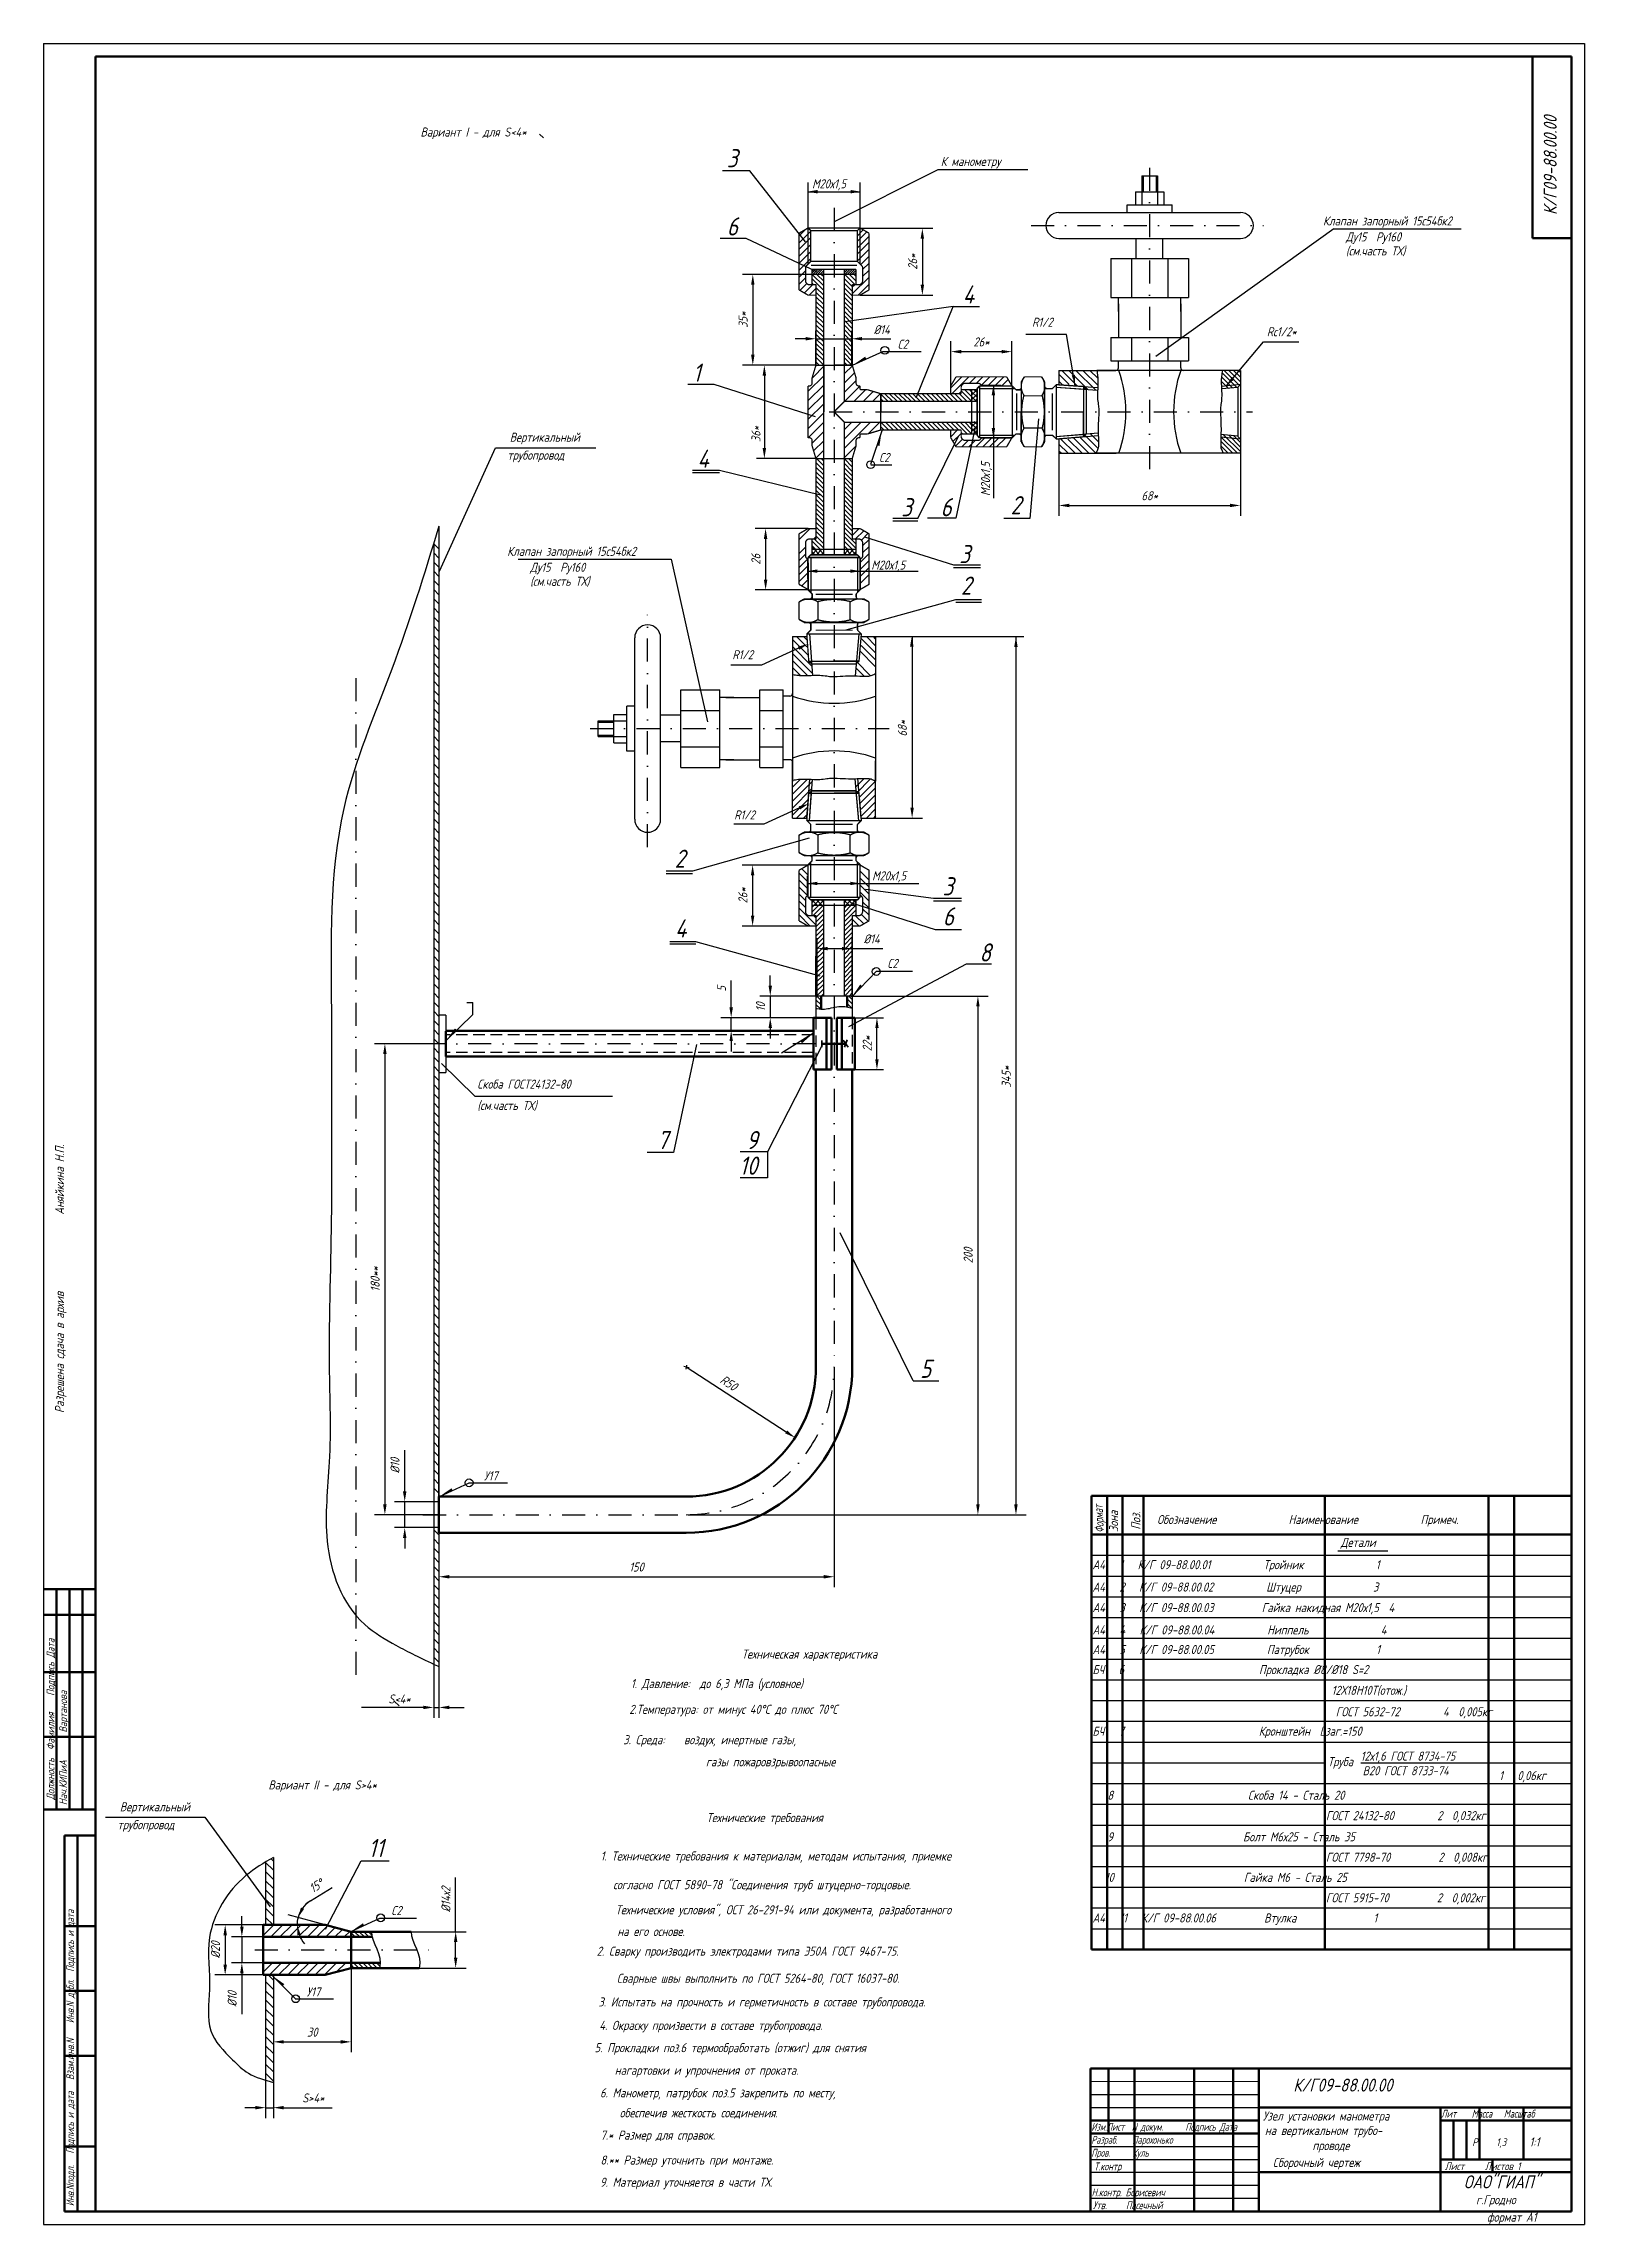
# Model space of a CAD drawing. Header units: inches. Extents: x 1065 to 7392, y 1020 to 3127.
# Drawn here: x 5350 to 5944, y 2286 to 3127 of the extents above; entities that cross this region are included whole.
import ezdxf
from ezdxf.enums import TextEntityAlignment as Align

# ---------------------------------------------------------------- set-up
doc = ezdxf.new("R2010")
doc.units = ezdxf.units.IN
doc.header["$LTSCALE"] = 0.7
doc.header["$MEASUREMENT"] = 0
doc.linetypes.add('DASHDOT', pattern=[25.4, 12.7, -6.35, 0, -6.35])
doc.linetypes.add('HIDDEN', pattern=[9.525, 6.35, -3.175])
doc.styles.add('ROMANC', font='romanc', dxfattribs={"width": 0.8, "oblique": 15, "height": 3.5})
doc.styles.get("Standard").update_dxf_attribs({"font": 'romand.shx', "width": 0.8, "oblique": 15, "height": 3.5})
doc.dimstyles.get("Standard").update_dxf_attribs({"dimtxt": 3.5, "dimasz": 4, "dimexe": 4, "dimexo": 0, "dimgap": 2, "dimtad": 1, "dimdec": 0, "dimdsep": 46, "dimtxsty": 'Standard', "dimcen": 0.09, "dimadec": 0, "dimazin": 0, "dimtfac": 1, "dimtdec": 0, "dimtmove": 0, "dimatfit": 3, "dimfxl": 0, "dimtolj": 1, "dimtzin": 0, "dimlwd": 25, "dimlwe": 25, "dimarcsym": 0})

msp = doc.modelspace()

# ---------------------------------------------------------------- texts
at = {"color": 0, "linetype": 'ByBlock', "style": 'ROMANC', "oblique": 15, "width": 0.8}
msp.add_text('%%C14', height=3.5, dxfattribs=at).set_placement((5672.65, 3016.23), align=Align.MIDDLE_CENTER)
msp.add_text('36*', height=3.5, rotation=90, dxfattribs=at).set_placement((5624.17, 2975.95), align=Align.MIDDLE_CENTER)
at = {"lineweight": 25, "oblique": 15, "width": 0.8}
for s, p in [('Зона', (5763.79, 2552.55)), ('Поз.', (5772.36, 2553.45))]:
    msp.add_text(s, height=3.5, rotation=90, dxfattribs=at).set_placement(p)
msp.add_text('1:1', height=3.5, dxfattribs=at).set_placement((5922.35, 2315.59))
at = {"lineweight": 35, "insert": (5927.88, 3060.46), "char_height": 5, "width": 116.2188, "attachment_point": 1, "rotation": 90}
msp.add_mtext('К/Г09-88.00.00 ', dxfattribs=at)
at = {"lineweight": 25, "attachment_point": 1}
for s, insert, char_height, width in [('Вариант I - для S<4*', (5494.83, 3094.2), 3.5, 62.4197), ('К манометру', (5695.41, 3082.86), 3.5, 44.6012), ('М20х1,5', (5645.8, 3074.23), 3.5, 35.6639), ('Клапан запорный 15с54бк2', (5842.77, 3059.91), 3.5, 70.9958), ('Ду15  Ру160', (5851.62, 3053.77), 3.5, 41.1648), ('(см.часть ТХ)', (5851.62, 3048.35), 3.5, 43.7185), ('R1/2', (5730.61, 3020.86), 3.5, 32.719), ('С2', (5678.8, 3012.38), 3.5, 15.4142), ('Rс1/2*', (5821.13, 3017.19), 3.5, 32.719), ('трубопровод', (5528.32, 2969.57), 3.5, 77.5752), ('Вертикальный  ', (5529.25, 2976.5), 3.5, 77.5752), ('С2', (5671.64, 2968.68), 3.5, 15.4142), ('Клапан запорный 15с54бк2', (5528.25, 2932.5), 3.5, 70.9958), ('М20х1,5', (5668.62, 2927.21), 3.5, 35.6639), ('Ду15  Ру160', (5537.1, 2926.35), 3.5, 41.1648), ('(см.часть ТХ)', (5537.1, 2920.94), 3.5, 43.7185), ('R1/2', (5615.07, 2892.64), 3.5, 32.719), ('R1/2', (5615.78, 2830.84), 3.5, 32.719), ('М20х1,5', (5668.95, 2807.36), 3.5, 35.6639), ('С2', (5674.84, 2773.55), 3.5, 18.5414), ('Скоба ГОСТ24132-80', (5516.74, 2727.02), 3.5, 61.6869), ('(см.часть ТХ)', (5516.74, 2718.78), 3.5, 69.9357), ('У17', (5519.31, 2575.97), 3.5, 15.4142), (' Обозначение               Наименование             Примеч.', (5776.99, 2559.12), 3.5, 160.8509), ('Детали', (5849.62, 2550.28), 3.5, 34.5782), ('А4   1   К/Г 09-88.00.01           Тройник               1', (5753.89, 2541.7), 3.5, 191.907), ('А4   2   К/Г 09-88.00.02           Штуцер               3', (5753.89, 2533.08), 3.5, 191.907), ('А4   3   К/Г 09-88.00.03          Гайка накидная М20х1,5  4', (5753.89, 2525.15), 3.5, 191.907), ('А4   4   К/Г 09-88.00.04           Ниппель               4', (5753.89, 2516.55), 3.5, 191.907), ('Техническая характеристика', (5618.69, 2507.23), 3.5, 128.6102), ('А4   5   К/Г 09-88.00.05           Патрубок              1', (5753.89, 2508.99), 3.5, 191.907), ('БЧ   6                            Прокладка %%C8/%%C18 S=2       ', (5753.89, 2501.25), 3.5, 191.907), ('1. Давление:  до 6,3 МПа (условное)', (5575.93, 2495.85), 3.5, 144.1261), ('  12Х18Н10Т(отож.)', (5842.38, 2493.25), 3.5, 101.7791), ('2.Температура: от минус 40%%DС до плюс 70%%DС ', (5575.32, 2485.92), 3.5, 171.4087), ('    ГОСТ 5632-72         4  0,005кг', (5840.26, 2484.98), 3.5, 101.7791), ('3. Среда:    воздух, инертные газы,', (5573, 2474.2), 3.5, 121.0246), ('БЧ   7                            Кронштейн  Lзаг.=150       ', (5753.89, 2477.49), 3.5, 191.907), (' газы пожаровзрывоопасные', (5603.03, 2465.67), 3.5, 90.5403), ('Труба', (5844.62, 2465.74), 3.5, 36.5786), ('12х1,6 ГОСТ 8734-75', (5857.28, 2467.88), 3.5, 73.1572), ('Вариант II - для S>4*', (5436.19, 2456.76), 3.5, 62.4197), ('В20 ГОСТ 8733-74', (5858.04, 2462.24), 3.5, 72.5735), ('1   0,06кг', (5910.67, 2460.35), 3.5, 33.2304), ('Вертикальный  ', (5378.93, 2448.33), 3.5, 77.5752), ('        8                            Скоба 14 - Сталь 20', (5744.81, 2452.79), 3.5, 194.5554), ('трубопровод', (5377.99, 2441.41), 3.5, 77.5752), ('Технические требования', (5605.1, 2444.16), 3.5, 102.7909), ('     ГОСТ 24132-80         2  0,032кг', (5834.6, 2444.92), 3.5, 105.0633), ('        9                           Болт М6х25 - Сталь 35', (5744.81, 2436.76), 3.5, 194.5554), ('1. Технические требования к материалам, методам испытания, приемке ', (5564.27, 2429.36), 3.5, 177.1895), ('     ГОСТ 7798-70          2  0,008кг', (5834.6, 2428.89), 3.5, 105.0633), (' согласно ГОСТ 5890-78 "Соединения труб штуцерно-торцовые.', (5567.27, 2418.29), 3.5, 228.4083), ('        10                           Гайка М6 - Сталь 25', (5743.8, 2421.12), 3.5, 194.5554), ('С2', (5483.6, 2408.32), 3.5, 18.5414), ('Технические условия", ОСТ 26-291-94 или документа, разработанного ', (5570.02, 2408.61), 3.5, 203.9525), ('А4   11   К/Г 09-88.00.06          Втулка                1', (5753.89, 2405.46), 3.5, 191.907), ('     ГОСТ 5915-70          2  0,002кг', (5834.6, 2413.24), 3.5, 105.0633), ('на его основе.', (5570.75, 2400.26), 3.5, 162.0615), (' 2. Сварку производить электродами типа Э50А ГОСТ 9467-75.', (5560.93, 2392.66), 3.5, 193.0074), ('Сварные швы выполнить по ГОСТ 5264-80, ГОСТ 16037-80.', (5570.53, 2382.2), 3.5, 152.7503), ('У17', (5450.89, 2376.95), 3.5, 15.4142), ('3. Испытать на прочность и герметичность в составе трубопровода.', (5563.42, 2373.08), 3.5, 200.573), ('4. Окраску произвести в составе трубопровода.', (5563.76, 2364.05), 3.5, 159.0384), (' 5. Прокладки поз.6 термообработать (отжиг) для снятия ', (5560.11, 2355.44), 3.5, 184.8861), ('6. Манометр, патрубок поз.5 закрепить по месту,', (5564.06, 2338.02), 3.5, 172.3302), ('  нагартовки и упрочнения от проката.', (5566.01, 2346.72), 3.5, 179.2446), ('  обеспечив жесткость соединения.', (5567.92, 2330.31), 3.5, 150.2053), ('{\\W0.7;Лит    Масса   Масштаб}', (5888.29, 2329.73), 3, 48.3624), ('7.* Размер для справок.', (5564.2, 2321.71), 3.5, 182.1899), ('{\\W0.6; Изм.Лист  N докум.      Подпись Дата\\P Разраб.    Парохонько\\P Пров.      Куль}', (5752.02, 2324.67), 3, 75.9719), ('Р', (5900.3, 2318.75), 3, 4.7355), ('1,3', (5909.57, 2318.75), 3, 4.7355), ('8.** Размер уточнить при монтаже.', (5564.2, 2312.1), 3.5, 182.1899), ('{\\W0.7;Т.контр}', (5754.53, 2309.41), 3, 65.7648), ('Лист     Листов 1', (5889.71, 2309.48), 3, 49.4707), ('9. Материал уточняется в части ТХ.', (5564.03, 2303.55), 3.5, 162.0615), ('{\\W0.7; Н.контр. Борисевич}', (5752.08, 2299.4), 3, 40.546), ('г.Гродно', (5901.79, 2296.79), 3.5, 35.0627), ('{\\W0.7;Утв.     Пасечный}', (5754.02, 2294.41), 3, 39.2217), ('формат А1', (5906.01, 2290.08), 3.5, 32.7454)]:
    msp.add_mtext(s, dxfattribs=dict(at, insert=insert, char_height=char_height, width=width))
at = {"lineweight": 35, "attachment_point": 1}
for s, insert, char_height, width in [('3', (5612.93, 3085.85), 7, 25.8231), ('6', (5612.93, 3059.54), 7, 25.8231), ('4', (5703.89, 3033.3), 7, 25.8231), ('1', (5599.85, 3003.17), 7, 25.8231), ('4', (5601.6, 2969.93), 7, 25.8231), ('2', (5722.37, 2952.05), 7, 25.8231), ('3', (5680.16, 2951.27), 7, 25.8231), ('6', (5695.33, 2951.27), 7, 25.8231), ('3', (5702.57, 2933.19), 7, 25.8231), ('2', (5703.2, 2921.02), 7, 25.8231), ('2', (5592.8, 2815.69), 7, 25.8231), ('3', (5696.13, 2805.08), 7, 25.8231), ('6', (5696.2, 2793.44), 7, 25.8231), ('4', (5592.97, 2788.81), 7, 25.8231), ('8', (5710.32, 2779.55), 7, 25.8231), ('7', (5586.15, 2707.2), 7, 25.8231), ('9', (5620.45, 2707.2), 7, 25.8231), ('10', (5617.76, 2697.34), 7, 25.8231), ('5', (5687.43, 2619.01), 7, 25.8231), ('11', (5474.74, 2434.21), 7, 25.8231), ('К/Г09-88.00.00 ', (5831.32, 2341.77), 5, 116.2188), ('Узел установки манометра', (5819.6, 2329.09), 3.5, 67.1383), ('на вертикальном трубо-', (5820.36, 2323.51), 3.5, 67.3555), ('проводе ', (5838.7, 2317.68), 3.5, 71.0495), (' Сборочный чертеж', (5821.58, 2311.17), 3.5, 67.3555), ('ОАО"ГИАП"', (5897.09, 2304.43), 5, 36.171)]:
    msp.add_mtext(s, dxfattribs=dict(at, insert=insert, char_height=char_height, width=width))
at = {"lineweight": 25, "attachment_point": 1}
for s, insert, char_height, width, rotation in [('М20х1,5', (5710.92, 2952.07), 3.5, 34.3225, 90), ('Разрешена сдача в архив                Аняйкина Н.П.', (5353.95, 2598.42), 3.5, 273.9552, 90), ('{\\W0.6;Формат}', (5754.9, 2552.15), 3.5, 24.1201, 93.2058), ('Должность  Фамилия    Подпись Дата', (5350.74, 2449.21), 3, 85.2134, 90), ('Вартанова', (5355.57, 2475.21), 3, 62.2383, 90), ('Нач.КИПиА', (5355.57, 2447.24), 3, 66.6475, 90), ('{\\W0.7; Инв.Nподл.   Подпись и дата   Взам.инв.N    Инв.N дубл.  Подпись и дата}', (5358.3, 2291.08), 3, 144.2887, 90)]:
    msp.add_mtext(s, dxfattribs=dict(at, insert=insert, char_height=char_height, width=width, rotation=rotation))
at = {"lineweight": 25, "char_height": 3.5, "attachment_point": 5}
for s, insert, rotation in [('\\A1;68*', (5680.61, 2862.46), 90), ('\\A1;22*', (5667.06, 2740.87), 90), ('\\A1;345*', (5720.65, 2728.1), 90), ('\\A1;200', (5705.98, 2659.2), 90), ('\\A1;R50', (5613.69, 2610.03), 326.93494)]:
    msp.add_mtext(s, dxfattribs=dict(at, insert=insert, rotation=rotation))
for s, insert in [('%%C14', (5668.78, 2781.28)), ('150', (5578.11, 2539.05)), (' S<4*', (5485.76, 2488.17))]:
    msp.add_mtext(s, dxfattribs=dict(at, insert=insert))

# ---------------------------------------------------------------- blocks, each defined once
blk = doc.blocks.new('*X140')
at = {"color": 0}
for p, q in [((659.41, 734.85), (661.46, 736.89)), ((659.41, 736.65), (659.66, 736.89)), ((661.53, 734), (659.41, 736.12)), ((659.41, 733.05), (661.53, 735.17)), ((661.35, 732.39), (659.41, 734.32)), ((659.55, 732.39), (659.41, 732.52)), ((661.53, 735.79), (660.44, 736.89)), ((660.55, 732.39), (661.53, 733.38))]:
    blk.add_line(p, q, dxfattribs=at)
blk = doc.blocks.new('*D271')
at = {"color": 0, "lineweight": 25}
for p, q in [((5664.53, 3055.31), (5692.32, 3055.31)), ((5688.32, 3051.31), (5688.32, 3033.54)), ((5664.28, 3029.54), (5692.32, 3029.54))]:
    blk.add_line(p, q, dxfattribs=at)
for points in [[(5687.65, 3051.31), (5688.98, 3051.31), (5688.32, 3055.31)], [(5687.65, 3033.54), (5688.98, 3033.54), (5688.32, 3029.54)]]:
    blk.add_solid(points, dxfattribs=at)
at = {"layer": 'DEFPOINTS', "color": 0, "lineweight": 25}
for p in [(5664.53, 3055.31), (5664.28, 3029.54), (5688.32, 3029.54)]:
    blk.add_point(p, dxfattribs=at)
at = {"color": 0, "lineweight": 25, "insert": (5684.57, 3042.42), "char_height": 3.5, "attachment_point": 5, "rotation": 90}
blk.add_mtext('\\A1;26*', dxfattribs=at)
blk = doc.blocks.new('*D272')
at = {"color": 0, "lineweight": 25}
for p, q in [((5645.78, 3037.54), (5618.95, 3037.54)), ((5622.95, 3033.54), (5622.95, 3006.54)), ((5647.28, 3002.54), (5618.95, 3002.54))]:
    blk.add_line(p, q, dxfattribs=at)
for points in [[(5622.28, 3033.54), (5623.61, 3033.54), (5622.95, 3037.54)], [(5622.28, 3006.54), (5623.61, 3006.54), (5622.95, 3002.54)]]:
    blk.add_solid(points, dxfattribs=at)
at = {"layer": 'DEFPOINTS', "color": 0, "lineweight": 25}
for p in [(5645.78, 3037.54), (5622.95, 3002.54), (5647.28, 3002.54)]:
    blk.add_point(p, dxfattribs=at)
at = {"color": 0, "lineweight": 25, "insert": (5619.2, 3020.04), "char_height": 3.5, "attachment_point": 5, "rotation": 90}
blk.add_mtext('\\A1;35*', dxfattribs=at)
blk = doc.blocks.new('*D290')
at = {"color": 0, "lineweight": 25}
for p, q in [((5699.28, 2993.77), (5699.28, 3011.75)), ((5722.83, 2994.54), (5722.83, 3011.75)), ((5703.28, 3007.75), (5718.83, 3007.75))]:
    blk.add_line(p, q, dxfattribs=at)
for points in [[(5703.28, 3008.42), (5703.28, 3007.08), (5699.28, 3007.75)], [(5718.83, 3008.42), (5718.83, 3007.08), (5722.83, 3007.75)]]:
    blk.add_solid(points, dxfattribs=at)
at = {"layer": 'DEFPOINTS', "color": 0, "lineweight": 25}
for p in [(5722.83, 3007.75), (5722.83, 2994.54), (5699.28, 2993.77)]:
    blk.add_point(p, dxfattribs=at)
at = {"color": 0, "lineweight": 25, "insert": (5711.06, 3011.5), "char_height": 3.5, "attachment_point": 5}
blk.add_mtext('\\A1;26*', dxfattribs=at)
blk = doc.blocks.new('*D291')
at = {"color": 0, "lineweight": 25}
for p, q in [((5740.93, 2968.54), (5740.93, 2944.44)), ((5810.93, 2968.54), (5810.93, 2944.44)), ((5744.93, 2948.44), (5806.93, 2948.44))]:
    blk.add_line(p, q, dxfattribs=at)
for points in [[(5744.93, 2949.1), (5744.93, 2947.77), (5740.93, 2948.44)], [(5806.93, 2949.1), (5806.93, 2947.77), (5810.93, 2948.44)]]:
    blk.add_solid(points, dxfattribs=at)
at = {"layer": 'DEFPOINTS', "color": 0, "lineweight": 25}
for p in [(5740.93, 2968.54), (5810.93, 2968.54), (5810.93, 2948.44)]:
    blk.add_point(p, dxfattribs=at)
at = {"color": 0, "lineweight": 25, "insert": (5775.93, 2952.19), "char_height": 3.5, "attachment_point": 5}
blk.add_mtext('\\A1;68*', dxfattribs=at)
blk = doc.blocks.new('*D292')
at = {"color": 0, "lineweight": 25}
for p, q in [((5644.28, 2809.78), (5618.87, 2809.78)), ((5622.87, 2805.78), (5622.87, 2790.23)), ((5645.05, 2786.23), (5618.87, 2786.23))]:
    blk.add_line(p, q, dxfattribs=at)
for points in [[(5622.21, 2805.78), (5623.54, 2805.78), (5622.87, 2809.78)], [(5622.21, 2790.23), (5623.54, 2790.23), (5622.87, 2786.23)]]:
    blk.add_solid(points, dxfattribs=at)
at = {"layer": 'DEFPOINTS', "color": 0, "lineweight": 25}
for p in [(5644.28, 2809.78), (5622.87, 2786.23), (5645.05, 2786.23)]:
    blk.add_point(p, dxfattribs=at)
at = {"color": 0, "lineweight": 25, "insert": (5619.12, 2798.01), "char_height": 3.5, "attachment_point": 5, "rotation": 90}
blk.add_mtext('\\A1;26*', dxfattribs=at)
blk = doc.blocks.new('*D293')
at = {"color": 0, "lineweight": 25}
for p, q in [((5644.28, 2939.54), (5623.88, 2939.54)), ((5627.88, 2935.54), (5627.88, 2919.85)), ((5644.28, 2915.85), (5623.88, 2915.85))]:
    blk.add_line(p, q, dxfattribs=at)
for points in [[(5627.21, 2935.54), (5628.55, 2935.54), (5627.88, 2939.54)], [(5627.21, 2919.85), (5628.55, 2919.85), (5627.88, 2915.85)]]:
    blk.add_solid(points, dxfattribs=at)
at = {"layer": 'DEFPOINTS', "color": 0, "lineweight": 25}
for p in [(5644.28, 2939.54), (5627.88, 2915.85), (5644.28, 2915.85)]:
    blk.add_point(p, dxfattribs=at)
at = {"color": 0, "lineweight": 25, "insert": (5624.13, 2927.69), "char_height": 3.5, "attachment_point": 5, "rotation": 90}
blk.add_mtext('\\A1;26', dxfattribs=at)
blk = doc.blocks.new('*D295')
at = {"color": 0, "lineweight": 25}
for p, q in [((5629.68, 2763.23), (5629.68, 2767.23)), ((5647.28, 2759.23), (5625.68, 2759.23)), ((5629.68, 2759.23), (5629.68, 2750.87)), ((5646.33, 2750.87), (5625.68, 2750.87)), ((5629.68, 2746.87), (5629.68, 2742.87))]:
    blk.add_line(p, q, dxfattribs=at)
for points in [[(5629.02, 2763.23), (5630.35, 2763.23), (5629.68, 2759.23)], [(5629.02, 2746.87), (5630.35, 2746.87), (5629.68, 2750.87)]]:
    blk.add_solid(points, dxfattribs=at)
at = {"layer": 'DEFPOINTS', "color": 0, "lineweight": 25}
for p in [(5647.28, 2759.23), (5629.68, 2750.87), (5646.33, 2750.87)]:
    blk.add_point(p, dxfattribs=at)
at = {"color": 0, "lineweight": 25, "insert": (5625.93, 2755.05), "char_height": 3.5, "attachment_point": 5, "rotation": 90}
blk.add_mtext('\\A1;10', dxfattribs=at)
blk = doc.blocks.new('*D296')
at = {"color": 0, "lineweight": 25}
for p, q in [((5614.61, 2754.87), (5614.61, 2765.23)), ((5646.33, 2750.87), (5610.61, 2750.87)), ((5614.61, 2745.87), (5614.61, 2750.87)), ((5646.33, 2745.87), (5610.61, 2745.87)), ((5614.61, 2741.87), (5614.61, 2737.87))]:
    blk.add_line(p, q, dxfattribs=at)
for points in [[(5613.95, 2754.87), (5615.28, 2754.87), (5614.61, 2750.87)], [(5613.95, 2741.87), (5615.28, 2741.87), (5614.61, 2745.87)]]:
    blk.add_solid(points, dxfattribs=at)
at = {"layer": 'DEFPOINTS', "color": 0, "lineweight": 25}
for p in [(5614.61, 2750.87), (5646.33, 2750.87), (5646.33, 2745.87)]:
    blk.add_point(p, dxfattribs=at)
at = {"color": 0, "lineweight": 25, "insert": (5610.86, 2762.05), "char_height": 3.5, "attachment_point": 5, "rotation": 90}
blk.add_mtext('\\A1;5', dxfattribs=at)
blk = doc.blocks.new('*D297')
at = {"color": 0, "lineweight": 25}
for p, q in [((5488.75, 2568.23), (5488.75, 2584.06)), ((5499.93, 2564.23), (5484.75, 2564.23)), ((5488.75, 2554.23), (5488.75, 2564.23)), ((5499.93, 2554.23), (5484.75, 2554.23)), ((5488.75, 2550.23), (5488.75, 2546.23))]:
    blk.add_line(p, q, dxfattribs=at)
for points in [[(5488.08, 2568.23), (5489.41, 2568.23), (5488.75, 2564.23)], [(5488.08, 2550.23), (5489.41, 2550.23), (5488.75, 2554.23)]]:
    blk.add_solid(points, dxfattribs=at)
at = {"layer": 'DEFPOINTS', "color": 0, "lineweight": 25}
for p in [(5488.75, 2564.23), (5499.93, 2564.23), (5499.93, 2554.23)]:
    blk.add_point(p, dxfattribs=at)
at = {"color": 0, "lineweight": 25, "insert": (5485, 2578.15), "char_height": 3.5, "attachment_point": 5, "rotation": 90}
blk.add_mtext('\\A1;%%C10', dxfattribs=at)
blk = doc.blocks.new('*D407')
at = {"color": 0, "lineweight": 25}
for p, q in [((5504.66, 2740.87), (5477.1, 2740.87)), ((5481.1, 2736.87), (5481.1, 2563.23)), ((5501.93, 2559.23), (5477.1, 2559.23))]:
    blk.add_line(p, q, dxfattribs=at)
for points in [[(5480.43, 2736.87), (5481.77, 2736.87), (5481.1, 2740.87)], [(5480.43, 2563.23), (5481.77, 2563.23), (5481.1, 2559.23)]]:
    blk.add_solid(points, dxfattribs=at)
at = {"layer": 'DEFPOINTS', "color": 0, "lineweight": 25}
for p in [(5504.66, 2740.87), (5481.1, 2559.23), (5501.93, 2559.23)]:
    blk.add_point(p, dxfattribs=at)
at = {"color": 0, "lineweight": 25, "insert": (5477.35, 2650.05), "char_height": 3.5, "attachment_point": 5, "rotation": 90}
blk.add_mtext('\\A1;180**', dxfattribs=at)
blk = doc.blocks.new('*D408')
at = {"color": 0, "lineweight": 25}
for p, q in [((5425.97, 2400.4), (5425.97, 2404.4)), ((5434.12, 2396.4), (5421.97, 2396.4)), ((5425.97, 2396.4), (5425.97, 2386.4)), ((5434.12, 2386.4), (5421.97, 2386.4)), ((5425.97, 2382.4), (5425.97, 2366.57))]:
    blk.add_line(p, q, dxfattribs=at)
for points in [[(5425.31, 2400.4), (5426.64, 2400.4), (5425.97, 2396.4)], [(5425.31, 2382.4), (5426.64, 2382.4), (5425.97, 2386.4)]]:
    blk.add_solid(points, dxfattribs=at)
at = {"layer": 'DEFPOINTS', "color": 0, "lineweight": 25}
for p in [(5434.12, 2396.4), (5425.97, 2386.4), (5434.12, 2386.4)]:
    blk.add_point(p, dxfattribs=at)
at = {"color": 0, "lineweight": 25, "insert": (5422.22, 2372.49), "char_height": 3.5, "attachment_point": 5, "rotation": 90}
blk.add_mtext('\\A1;%%C10', dxfattribs=at)
blk = doc.blocks.new('*D409')
at = {"color": 0, "lineweight": 25}
for p, q in [((5434.12, 2401.07), (5415.54, 2401.07)), ((5419.54, 2397.07), (5419.54, 2385.72)), ((5434.12, 2381.72), (5415.54, 2381.72))]:
    blk.add_line(p, q, dxfattribs=at)
for points in [[(5418.87, 2397.07), (5420.21, 2397.07), (5419.54, 2401.07)], [(5418.87, 2385.72), (5420.21, 2385.72), (5419.54, 2381.72)]]:
    blk.add_solid(points, dxfattribs=at)
at = {"layer": 'DEFPOINTS', "color": 0, "lineweight": 25}
for p in [(5434.12, 2401.07), (5419.54, 2381.72), (5434.12, 2381.72)]:
    blk.add_point(p, dxfattribs=at)
at = {"color": 0, "lineweight": 25, "insert": (5415.79, 2391.4), "char_height": 3.5, "attachment_point": 5, "rotation": 90}
blk.add_mtext('\\A1;%%C20', dxfattribs=at)
blk = doc.blocks.new('*D410')
at = {"color": 0, "lineweight": 25}
for p, q in [((5452.41, 2410.29), (5460.81, 2415.47)), ((5458.09, 2401.07), (5443.77, 2404.91))]:
    blk.add_line(p, q, dxfattribs=at)
for start, end in [(121.66195, 165), (122.44358, 143.72179), (165, 180), (201.27821, 222.55642)]:
    blk.add_arc((5458.09, 2401.07), 10.83, start, end, dxfattribs=at)
for points in [[(5449.96, 2407.19), (5448.76, 2407.77), (5447.63, 2403.88)], [(5447.35, 2397.02), (5448.66, 2397.26), (5447.26, 2401.07)]]:
    blk.add_solid(points, dxfattribs=at)
at = {"layer": 'DEFPOINTS', "color": 0, "lineweight": 25}
for p in [(5434.12, 2401.07), (5447.3, 2402.02), (5458.09, 2401.07), (5458.09, 2401.07), (5468.09, 2398.39)]:
    blk.add_point(p, dxfattribs=at)
at = {"color": 0, "lineweight": 25, "insert": (5454.64, 2416.08), "char_height": 3.5, "attachment_point": 5, "rotation": 31.66195}
blk.add_mtext('\\A1;15°', dxfattribs=at)
blk = doc.blocks.new('*D411')
at = {"color": 0, "lineweight": 25}
for p, q in [((5508.39, 2398.4), (5508.39, 2419.29)), ((5491.28, 2398.4), (5512.39, 2398.4)), ((5508.39, 2388.4), (5508.39, 2394.4)), ((5494.34, 2384.4), (5512.39, 2384.4))]:
    blk.add_line(p, q, dxfattribs=at)
for points in [[(5507.72, 2394.4), (5509.06, 2394.4), (5508.39, 2398.4)], [(5507.72, 2388.4), (5509.06, 2388.4), (5508.39, 2384.4)]]:
    blk.add_solid(points, dxfattribs=at)
at = {"layer": 'DEFPOINTS', "color": 0, "lineweight": 25}
for p in [(5491.28, 2398.4), (5508.39, 2398.4), (5494.34, 2384.4)]:
    blk.add_point(p, dxfattribs=at)
at = {"color": 0, "lineweight": 25, "insert": (5504.64, 2410.85), "char_height": 3.5, "attachment_point": 5, "rotation": 90}
blk.add_mtext('\\A1;%%C14х2', dxfattribs=at)
blk = doc.blocks.new('*D412')
at = {"color": 0, "lineweight": 25}
for p, q in [((5438.12, 2380.95), (5438.12, 2351.94)), ((5468.09, 2384.4), (5468.09, 2351.94)), ((5442.12, 2355.94), (5464.09, 2355.94))]:
    blk.add_line(p, q, dxfattribs=at)
for points in [[(5442.12, 2356.6), (5442.12, 2355.27), (5438.12, 2355.94)], [(5464.09, 2356.6), (5464.09, 2355.27), (5468.09, 2355.94)]]:
    blk.add_solid(points, dxfattribs=at)
at = {"layer": 'DEFPOINTS', "color": 0, "lineweight": 25}
for p in [(5438.12, 2380.95), (5468.09, 2384.4), (5468.09, 2355.94)]:
    blk.add_point(p, dxfattribs=at)
at = {"color": 0, "lineweight": 25, "insert": (5453.11, 2359.69), "char_height": 3.5, "attachment_point": 5}
blk.add_mtext('\\A1;30', dxfattribs=at)
blk = doc.blocks.new('*D413')
at = {"color": 0, "lineweight": 25}
for p, q in [((5435.12, 2341.13), (5435.12, 2326.55)), ((5438.12, 2340.22), (5438.12, 2326.55)), ((5431.12, 2330.55), (5427.12, 2330.55)), ((5435.12, 2330.55), (5438.12, 2330.55)), ((5442.12, 2330.55), (5460.84, 2330.55))]:
    blk.add_line(p, q, dxfattribs=at)
for points in [[(5431.12, 2331.22), (5431.12, 2329.88), (5435.12, 2330.55)], [(5442.12, 2331.22), (5442.12, 2329.88), (5438.12, 2330.55)]]:
    blk.add_solid(points, dxfattribs=at)
at = {"layer": 'DEFPOINTS', "color": 0, "lineweight": 25}
for p in [(5435.12, 2341.13), (5438.12, 2340.22), (5438.12, 2330.55)]:
    blk.add_point(p, dxfattribs=at)
at = {"color": 0, "lineweight": 25, "insert": (5453.48, 2334.3), "char_height": 3.5, "attachment_point": 5}
blk.add_mtext('\\A1;S>4*', dxfattribs=at)

# ---------------------------------------------------------------- dimensions: what is measured, and where the dimension line sits
at = {"lineweight": 25}
for base, p1, p2, text, picture, middle in [((5688.32, 3029.54), (5664.53, 3055.31), (5664.28, 3029.54), '26*', '*D271', (5684.57, 3042.42)), ((5622.95, 3002.54), (5645.78, 3037.54), (5647.28, 3002.54), '35*', '*D272', (5619.2, 3020.04)), ((5627.88, 2915.85), (5644.28, 2939.54), (5644.28, 2915.85), '26', '*D293', (5624.13, 2927.69)), ((5622.87, 2786.23), (5644.28, 2809.78), (5645.05, 2786.23), '26*', '*D292', (5619.12, 2798.01)), ((5629.68, 2750.87), (5647.28, 2759.23), (5646.33, 2750.87), '10', '*D295', (5625.93, 2755.05)), ((5481.1, 2559.23), (5504.66, 2740.87), (5501.93, 2559.23), '180**', '*D407', (5477.35, 2650.05)), ((5488.75, 2564.23), (5499.93, 2554.23), (5499.93, 2564.23), '%%C10', '*D297', (5485, 2578.15)), ((5508.39, 2398.4), (5494.34, 2384.4), (5491.28, 2398.4), '%%C14х2', '*D411', (5504.64, 2410.85)), ((5419.54, 2381.72), (5434.12, 2401.07), (5434.12, 2381.72), '%%C20', '*D409', (5415.79, 2391.4)), ((5425.97, 2386.4), (5434.12, 2396.4), (5434.12, 2386.4), '%%C10', '*D408', (5422.22, 2372.49))]:
    dim = msp.add_linear_dim(base=base, p1=p1, p2=p2, angle=90, text=text, dimstyle='Standard', dxfattribs=at)
    dim.commit()
    dim.dimension.update_dxf_attribs({"geometry": picture, "text_midpoint": middle})
for base, p1, p2, text, picture, middle in [((5722.83, 3007.75), (5699.28, 2993.77), (5722.83, 2994.54), '26*', '*D290', (5711.06, 3011.5)), ((5810.93, 2948.44), (5740.93, 2968.54), (5810.93, 2968.54), '68*', '*D291', (5775.93, 2952.19)), ((5438.12, 2330.55), (5435.12, 2341.13), (5438.12, 2340.22), 'S>4*', '*D413', (5453.48, 2334.3))]:
    dim = msp.add_linear_dim(base=base, p1=p1, p2=p2, text=text, dimstyle='Standard', dxfattribs=at)
    dim.commit()
    dim.dimension.update_dxf_attribs({"geometry": picture, "text_midpoint": middle})
dim = msp.add_linear_dim(base=(5614.61, 2750.87), p1=(5646.33, 2745.87), p2=(5646.33, 2750.87), angle=90, dimstyle='Standard', dxfattribs=at)
dim.commit()
dim.dimension.update_dxf_attribs({"geometry": '*D296', "text_midpoint": (5610.86, 2762.05)})
dim = msp.add_angular_dim_2l(base=(5447.3, 2402.02), line1=((5458.09, 2401.07), (5434.12, 2401.07)), line2=((5468.09, 2398.39), (5458.09, 2401.07)), dimstyle='Standard', dxfattribs=at)
dim.commit()
dim.dimension.update_dxf_attribs({"geometry": '*D410', "text_midpoint": (5454.64, 2416.08)})
dim = msp.add_linear_dim(base=(5468.09, 2355.94), p1=(5438.12, 2380.95), p2=(5468.09, 2384.4), dimstyle='Standard', dxfattribs=at)
dim.commit()
dim.dimension.update_dxf_attribs({"geometry": '*D412', "text_midpoint": (5453.11, 2359.69)})

# ---------------------------------------------------------------- hatches: boundary and pattern name
at = {"lineweight": 25}
h = msp.add_hatch(dxfattribs=at)
h.set_pattern_fill('ANSI31', color=256, scale=5, style=0)
h.set_pattern_definition([(45, (3974.8758, 2140.5866), (-0.44194174, 0.44194174), [])])
h.paths.add_polyline_path([(5650.28, 3039.54), (5645.78, 3039.54), (5645.78, 3037.54), (5650.28, 3037.54)])
h.paths.add_polyline_path([(5662.78, 3039.54), (5658.28, 3039.54), (5658.28, 3037.54), (5662.78, 3037.54)])
h = msp.add_hatch(dxfattribs=at)
h.set_pattern_fill('ANSI31', color=256, scale=10, angle=90, style=0)
h.set_pattern_definition([(135, (4460.159, 2083.8112), (-0.8838835, -0.8838835), [])])
h.paths.add_polyline_path([(5650.28, 2966.54), (5647.28, 2966.54), (5647.28, 2935.54), (5645.78, 2935.54), (5645.78, 2932.31), (5646.56, 2931.54), (5650.28, 2931.54)])
h.paths.add_polyline_path([(5658.28, 2931.54), (5662.78, 2931.54), (5662.78, 2935.07), (5662.31, 2935.54), (5661.28, 2935.54), (5661.28, 2966.54), (5658.28, 2966.54)])
h = msp.add_hatch(dxfattribs=at)
h.set_pattern_fill('ANSI31', color=256, scale=20, angle=90, style=0)
h.set_pattern_definition([(135, (2450.584, -13.8385), (-1.767767, -1.767767), [])])
edge = h.paths.add_edge_path()
edge.add_spline(control_points=[(5435.12, 2341.13), (5436.12, 2340.83), (5437.13, 2340.53), (5438.12, 2340.22)], knot_values=[108.433333, 108.433333, 108.433333, 108.433333, 111.526243, 111.526243, 111.526243, 111.526243], degree=3, periodic=0)
edge.add_line((5438.12, 2340.22), (5438.12, 2381.72))
edge.add_line((5438.12, 2381.72), (5435.12, 2381.72))
edge.add_line((5435.12, 2381.72), (5435.12, 2341.13))
edge = h.paths.add_edge_path()
edge.add_spline(control_points=[(5438.12, 2427.05), (5437.12, 2426.48), (5436.12, 2425.91), (5435.12, 2425.32)], knot_values=[2.852577, 2.852577, 2.852577, 2.852577, 6.319113, 6.319113, 6.319113, 6.319113], degree=3, periodic=0)
edge.add_line((5435.12, 2425.32), (5435.12, 2401.07))
edge.add_line((5435.12, 2401.07), (5438.12, 2401.07))
edge.add_line((5438.12, 2401.07), (5438.12, 2427.05))
h = msp.add_hatch(dxfattribs=at)
h.set_pattern_fill('ANSI31', color=256, scale=20, style=0)
h.set_pattern_definition([(45, (2450.584, -13.8385), (-1.767767, 1.767767), [])])
h.paths.add_polyline_path([(5458.09, 2401.07), (5438.39, 2401.07), (5437.86, 2400.83), (5438.12, 2400.98), (5438.12, 2401.07), (5434.12, 2401.07), (5434.12, 2396.4), (5468.09, 2396.4), (5468.09, 2398.39)])
h.paths.add_polyline_path([(5468.09, 2386.4), (5434.12, 2386.4), (5434.12, 2381.72), (5458.09, 2381.72), (5468.09, 2384.4)])

# ---------------------------------------------------------------- linework, layer by layer
for p, q in [((5349.54, 3126.54), (5349.54, 2285.54)), ((5349.54, 3126.54), (5943.54, 3126.54)), ((5943.54, 3126.54), (5943.54, 2285.54)), ((5654.4, 3057.96), (5694.47, 3077.98)), ((5694.47, 3077.98), (5728.97, 3077.98)), ((5772.93, 3075.55), (5778.93, 3075.55)), ((5772.93, 3075.55), (5772.93, 3064.41)), ((5773.43, 3075.55), (5773.43, 3069.41)), ((5778.43, 3075.55), (5778.43, 3069.41)), ((5778.93, 3075.55), (5778.93, 3064.41)), ((5740.95, 3061.41), (5810.92, 3061.41)), ((5767.26, 3064.41), (5784.6, 3064.41)), ((5767.26, 3061.41), (5767.26, 3064.41)), ((5770.43, 3069.41), (5781.43, 3069.41)), ((5770.43, 3069.41), (5770.43, 3064.41)), ((5781.43, 3069.41), (5781.43, 3064.41)), ((5784.6, 3061.41), (5784.6, 3064.41)), ((5846.97, 3055.12), (5895.99, 3055.12)), ((5644.28, 3042.7), (5644.28, 3049.5)), ((5644.28, 3042.72), (5644.28, 3049.5)), ((5644.28, 3041.55), (5644.28, 3049.5)), ((5664.28, 3042.72), (5664.28, 3049.5)), ((5664.28, 3041.58), (5664.28, 3049.5)), ((5740.95, 3051.41), (5810.92, 3051.41)), ((5770.8, 3043.63), (5770.8, 3051.41)), ((5781.06, 3043.63), (5781.06, 3051.41)), ((5760.93, 3043.63), (5790.93, 3043.63)), ((5760.93, 3028.63), (5790.93, 3028.63)), ((5763.93, 3023.18), (5763.93, 3028.63)), ((5787.93, 3023.18), (5787.93, 3028.63)), ((5763.93, 3026.22), (5763.93, 3013.18)), ((5787.93, 3026.22), (5787.93, 3013.18)), ((5743.95, 3014.41), (5728.21, 3014.41)), ((5747.22, 2994.53), (5743.95, 3014.41)), ((5760.93, 3013.18), (5790.93, 3013.18)), ((5805.57, 2994.53), (5819.9, 3011.58)), ((5819.9, 3011.58), (5833.45, 3011.58)), ((5647.28, 3002.54), (5654.28, 3002.54)), ((5647.28, 3002.54), (5661.28, 3002.54)), ((5650.28, 3002.54), (5650.28, 2984.54)), ((5661.28, 3002.54), (5654.28, 3002.54)), ((5661.38, 3002.48), (5673.04, 3007.87)), ((5673.04, 3007.87), (5687.81, 3007.87)), ((5760.93, 3004.18), (5790.93, 3004.18)), ((5763.93, 3001.54), (5763.93, 3004.18)), ((5787.93, 3001.54), (5787.93, 3004.18)), ((5710.4, 2994.56), (5709.4, 2993.56)), ((5712.47, 2994.54), (5722.97, 2994.54)), ((5724.47, 2993.04), (5722.97, 2994.54)), ((5722.97, 2994.54), (5722.97, 2974.54)), ((5726.47, 2996.13), (5726.47, 2984.54)), ((5735.47, 2984.54), (5735.47, 2996.13)), ((5738.47, 2993.54), (5739.99, 2995.06)), ((5739.84, 2994.05), (5755.83, 2992.92)), ((5739.89, 2994.05), (5751.37, 2993.24)), ((5740.93, 3000.54), (5762.93, 3000.54)), ((5740.93, 2994.98), (5755.92, 2993.92)), ((5750.44, 2994.3), (5751.37, 2993.24)), ((5810.93, 3000.54), (5755.56, 3000.54)), ((5810.94, 2995.04), (5803.62, 2994.34)), ((5810.93, 2995.04), (5809.93, 2994.04)), ((5809.93, 2994.04), (5809.93, 2974.99)), ((5672.28, 2991.54), (5672.28, 2984.54)), ((5709.4, 2993.56), (5709.4, 2975.55)), ((5709.4, 2993.56), (5709.4, 2975.55)), ((5709.4, 2993.56), (5709.4, 2975.55)), ((5709.4, 2993.56), (5709.4, 2975.55)), ((5709.4, 2993.56), (5709.4, 2975.55)), ((5709.47, 2993.56), (5709.47, 2975.55)), ((5709.47, 2993.56), (5709.47, 2975.55)), ((5709.47, 2993.56), (5709.47, 2975.55)), ((5709.47, 2993.56), (5709.47, 2975.55)), ((5709.47, 2993.56), (5709.47, 2975.55)), ((5709.47, 2993.56), (5709.47, 2975.55)), ((5709.47, 2993.56), (5709.47, 2975.55)), ((5710.4, 2993.54), (5722.97, 2993.54)), ((5711.47, 2993.54), (5723.97, 2993.54)), ((5723.97, 2993.54), (5723.97, 2993.49)), ((5723.97, 2993.54), (5723.97, 2993.49)), ((5724.47, 2993.04), (5726.47, 2993.04)), ((5724.64, 2991.17), (5724.64, 2977.7)), ((5735.47, 2993.54), (5738.47, 2993.54)), ((5738.47, 2993.54), (5738.47, 2993.48)), ((5751.47, 2993.12), (5751.47, 2976.14)), ((5809.93, 2993.94), (5803.74, 2993.35)), ((5644.28, 2974.54), (5644.28, 2984.54)), ((5672.66, 2977.24), (5668.37, 2964.19)), ((5672.28, 2977.54), (5672.28, 2984.54)), ((5726.47, 2972.94), (5726.47, 2984.54)), ((5735.47, 2984.54), (5735.47, 2972.94)), ((5710.4, 2974.55), (5709.4, 2975.55)), ((5710.4, 2975.54), (5723.97, 2975.54)), ((5711.47, 2975.54), (5722.97, 2975.54)), ((5711.48, 2975.54), (5723.97, 2975.54)), ((5712.47, 2974.54), (5722.97, 2974.54)), ((5724.47, 2976.04), (5722.97, 2974.54)), ((5723.97, 2975.54), (5723.97, 2975.58)), ((5724.47, 2976.04), (5726.47, 2976.04)), ((5726.47, 2974.75), (5726.47, 2975.04)), ((5735.47, 2975.54), (5738.47, 2975.54)), ((5735.47, 2972.94), (5735.47, 2974.75)), ((5738.47, 2975.54), (5739.99, 2974.01)), ((5739.83, 2975.03), (5756.03, 2976.39)), ((5739.88, 2975.03), (5751.34, 2975.99)), ((5740.93, 2974.12), (5756.15, 2975.39)), ((5750.43, 2974.91), (5751.34, 2975.99)), ((5810.93, 2974.04), (5803.39, 2974.79)), ((5809.93, 2975.14), (5803.42, 2975.79)), ((5810.93, 2974.04), (5809.93, 2975.04)), ((5647.28, 2966.54), (5661.28, 2966.54)), ((5668.39, 2964.16), (5676.61, 2964.16)), ((5740.93, 2968.54), (5763, 2968.54)), ((5810.93, 2968.54), (5755.18, 2968.54)), ((5532.46, 2927.71), (5591.46, 2927.71)), ((5644.26, 2928.42), (5645.26, 2929.42)), ((5645.26, 2929.42), (5663.27, 2929.42)), ((5645.26, 2929.42), (5663.27, 2929.42)), ((5645.26, 2929.42), (5663.27, 2929.42)), ((5645.26, 2929.42), (5663.27, 2929.42)), ((5645.26, 2929.42), (5663.27, 2929.42)), ((5645.26, 2929.35), (5663.27, 2929.35)), ((5645.26, 2929.35), (5663.27, 2929.35)), ((5645.26, 2929.35), (5663.27, 2929.35)), ((5645.26, 2929.35), (5663.27, 2929.35)), ((5645.26, 2929.35), (5663.27, 2929.35)), ((5645.26, 2929.35), (5663.27, 2929.35)), ((5645.26, 2929.35), (5663.27, 2929.35)), ((5645.28, 2928.42), (5645.28, 2915.85)), ((5645.28, 2927.35), (5645.28, 2914.85)), ((5664.27, 2928.42), (5663.27, 2929.42)), ((5663.28, 2928.42), (5663.28, 2914.85)), ((5663.28, 2927.35), (5663.28, 2915.85)), ((5663.28, 2927.34), (5663.28, 2914.85)), ((5644.28, 2926.35), (5644.28, 2915.85)), ((5664.28, 2926.35), (5664.28, 2915.85)), ((5642.69, 2912.35), (5654.28, 2912.35)), ((5645.78, 2914.35), (5644.28, 2915.85)), ((5644.28, 2915.85), (5664.27, 2915.85)), ((5645.28, 2914.85), (5645.33, 2914.85)), ((5645.28, 2914.85), (5645.33, 2914.85)), ((5645.78, 2914.35), (5645.78, 2912.35)), ((5647.65, 2914.18), (5661.12, 2914.18)), ((5665.88, 2912.35), (5654.28, 2912.35)), ((5662.78, 2914.35), (5664.28, 2915.85)), ((5662.78, 2914.35), (5662.78, 2912.35)), ((5663.28, 2914.85), (5663.24, 2914.85)), ((5664.07, 2912.35), (5663.78, 2912.35)), ((5654.28, 2903.35), (5642.69, 2903.35)), ((5645.28, 2903.35), (5645.28, 2900.35)), ((5654.28, 2903.35), (5665.88, 2903.35)), ((5663.28, 2903.35), (5663.28, 2900.35)), ((5665.88, 2903.35), (5664.07, 2903.35)), ((5577.41, 2827.4), (5577.41, 2897.37)), ((5587.41, 2827.4), (5587.41, 2897.37)), ((5640.57, 2893.37), (5626.24, 2886.88)), ((5638.28, 2897.88), (5638.28, 2842.51)), ((5638.28, 2897.38), (5638.28, 2842.01)), ((5645.28, 2900.35), (5643.76, 2898.83)), ((5644.77, 2898.92), (5645.9, 2882.92)), ((5645.28, 2900.35), (5645.34, 2900.35)), ((5663.79, 2898.93), (5662.43, 2882.71)), ((5663.28, 2900.35), (5664.81, 2898.83)), ((5670.28, 2897.88), (5670.28, 2842.13)), ((5644.51, 2888.38), (5645.58, 2887.45)), ((5645.7, 2887.35), (5662.68, 2887.35)), ((5663.9, 2888.39), (5662.82, 2887.48)), ((5595.19, 2847.38), (5595.19, 2877.38)), ((5610.19, 2847.38), (5610.19, 2877.38)), ((5625.64, 2847.38), (5625.64, 2877.38)), ((5634.64, 2847.38), (5634.64, 2877.38)), ((5569.41, 2856.88), (5569.41, 2867.88)), ((5569.41, 2867.88), (5574.41, 2867.88)), ((5574.41, 2853.71), (5574.41, 2871.05)), ((5577.41, 2871.05), (5574.41, 2871.05)), ((5615.64, 2874.38), (5610.19, 2874.38)), ((5612.6, 2874.38), (5625.64, 2874.38)), ((5637.28, 2874.88), (5634.64, 2874.88)), ((5563.27, 2859.38), (5563.27, 2865.38)), ((5563.27, 2865.38), (5574.41, 2865.38)), ((5563.27, 2864.88), (5569.41, 2864.88)), ((5563.27, 2859.88), (5569.41, 2859.88)), ((5595.19, 2867.51), (5587.41, 2867.51)), ((5563.27, 2859.38), (5574.41, 2859.38)), ((5569.41, 2856.88), (5574.41, 2856.88)), ((5577.41, 2853.71), (5574.41, 2853.71)), ((5595.19, 2857.25), (5587.41, 2857.25)), ((5615.64, 2850.38), (5610.19, 2850.38)), ((5612.6, 2850.38), (5625.64, 2850.38)), ((5637.28, 2850.38), (5634.64, 2850.38)), ((5638.28, 2827.88), (5638.28, 2849.88)), ((5643.84, 2827.88), (5644.9, 2842.87)), ((5644.77, 2826.79), (5645.9, 2842.78)), ((5663.79, 2826.78), (5662.43, 2842.98)), ((5664.7, 2827.88), (5663.43, 2843.1)), ((5670.28, 2827.88), (5670.28, 2849.95)), ((5644.51, 2837.39), (5645.58, 2838.32)), ((5644.77, 2826.84), (5645.58, 2838.32)), ((5645.7, 2838.42), (5662.68, 2838.42)), ((5663.9, 2837.38), (5662.82, 2838.29)), ((5663.79, 2826.83), (5662.82, 2838.29)), ((5640.9, 2831.78), (5627.24, 2825.56)), ((5645.28, 2825.42), (5643.76, 2826.94)), ((5663.28, 2825.42), (5664.81, 2826.94)), ((5654.28, 2822.42), (5642.69, 2822.42)), ((5645.28, 2825.42), (5645.34, 2825.42)), ((5645.28, 2822.42), (5645.28, 2825.42)), ((5654.28, 2822.42), (5665.88, 2822.42)), ((5663.28, 2822.42), (5663.28, 2825.42)), ((5665.88, 2822.42), (5664.07, 2822.42)), ((5642.69, 2813.42), (5654.28, 2813.42)), ((5645.78, 2811.42), (5644.28, 2809.92)), ((5644.28, 2799.42), (5644.28, 2809.92)), ((5644.28, 2809.92), (5664.27, 2809.92)), ((5645.28, 2810.92), (5645.33, 2810.92)), ((5645.28, 2798.42), (5645.28, 2810.92)), ((5645.28, 2810.92), (5645.33, 2810.92)), ((5645.28, 2797.35), (5645.28, 2809.92)), ((5645.78, 2811.42), (5645.78, 2813.42)), ((5647.65, 2811.59), (5661.12, 2811.59)), ((5665.88, 2813.42), (5654.28, 2813.42)), ((5662.78, 2811.42), (5662.78, 2813.42)), ((5662.78, 2811.42), (5664.28, 2809.92)), ((5663.28, 2810.92), (5663.24, 2810.92)), ((5663.28, 2798.43), (5663.28, 2810.92)), ((5663.28, 2797.35), (5663.28, 2810.92)), ((5663.28, 2798.42), (5663.28, 2809.92)), ((5664.07, 2813.42), (5663.78, 2813.42)), ((5664.28, 2799.42), (5664.28, 2809.92)), ((5644.26, 2797.35), (5645.26, 2796.35)), ((5645.26, 2796.42), (5663.27, 2796.42)), ((5645.26, 2796.42), (5663.27, 2796.42)), ((5645.26, 2796.42), (5663.27, 2796.42)), ((5645.26, 2796.42), (5663.27, 2796.42)), ((5645.26, 2796.42), (5663.27, 2796.42)), ((5645.26, 2796.42), (5663.27, 2796.42)), ((5645.26, 2796.42), (5663.27, 2796.42)), ((5645.26, 2796.35), (5663.27, 2796.35)), ((5645.26, 2796.35), (5663.27, 2796.35)), ((5645.26, 2796.35), (5663.27, 2796.35)), ((5645.26, 2796.35), (5663.27, 2796.35)), ((5645.26, 2796.35), (5663.27, 2796.35)), ((5664.27, 2797.35), (5663.27, 2796.35)), ((5661.03, 2758.77), (5670.66, 2768.82)), ((5670.66, 2768.82), (5684.47, 2768.82)), ((5659.28, 2759.23), (5659.28, 2755.07)), ((5504.65, 2741.97), (5514.99, 2752.12)), ((5504.66, 2751.87), (5504.66, 2729.77)), ((5646.36, 2744.98), (5634.01, 2737.28)), ((5501.89, 2566.07), (5513.55, 2571.46)), ((5513.55, 2571.46), (5528.32, 2571.46)), ((5467.76, 2398.31), (5479.18, 2403.59)), ((5479.18, 2403.59), (5493.24, 2403.59)), ((5437.48, 2381.59), (5446.62, 2372.56)), ((5446.52, 2372.48), (5461.29, 2372.48)), ((5349.54, 2285.54), (5943.54, 2285.54))]:
    msp.add_line(p, q)
at = {"lineweight": 50}
for p, q in [((5369.54, 3121.54), (5369.54, 2290.54)), ((5369.54, 3121.54), (5938.54, 3121.54)), ((5923.54, 3121.54), (5923.54, 3051.54)), ((5938.54, 3121.54), (5938.54, 2290.54)), ((5923.54, 3051.54), (5938.54, 3051.54)), ((5649.28, 2759.23), (5649.28, 2754.22)), ((5659.28, 2759.23), (5659.28, 2755.07)), ((5646.33, 2750.87), (5646.33, 2730.87)), ((5653.33, 2750.87), (5646.33, 2750.87)), ((5662.33, 2750.87), (5655.33, 2750.87)), ((5662.33, 2750.87), (5662.33, 2730.87)), ((5504.62, 2745.74), (5504.62, 2735.96)), ((5646.33, 2745.87), (5504.66, 2745.87)), ((5646.33, 2735.87), (5504.66, 2735.87)), ((5658.79, 2740.87), (5649.57, 2740.87)), ((5653.33, 2730.87), (5646.33, 2730.87)), ((5647.28, 2730.87), (5647.28, 2669.23)), ((5662.33, 2730.87), (5655.33, 2730.87)), ((5661.28, 2730.87), (5661.28, 2616.23)), ((5647.28, 2669.23), (5647.28, 2616.23)), ((5661.28, 2669.23), (5661.28, 2616.23)), ((5501.93, 2566.23), (5597.28, 2566.23)), ((5753.54, 2566.56), (5753.54, 2391.56)), ((5753.54, 2566.56), (5938.54, 2566.56)), ((5759.54, 2566.56), (5759.54, 2391.56)), ((5765.54, 2566.56), (5765.54, 2391.56)), ((5773.54, 2566.56), (5773.54, 2391.56)), ((5843.54, 2566.56), (5843.54, 2391.56)), ((5906.54, 2566.56), (5906.54, 2391.56)), ((5916.54, 2566.56), (5916.54, 2391.56)), ((5501.93, 2552.23), (5597.28, 2552.23)), ((5753.54, 2551.56), (5938.54, 2551.56)), ((5349.54, 2530.56), (5369.54, 2530.56)), ((5354.54, 2530.56), (5354.54, 2445.56)), ((5359.54, 2530.56), (5359.54, 2445.56)), ((5364.54, 2530.56), (5364.54, 2445.56)), ((5349.54, 2520.56), (5369.54, 2520.56)), ((5349.54, 2498.56), (5369.54, 2498.56)), ((5349.54, 2473.56), (5369.54, 2473.56)), ((5349.54, 2445.56), (5369.54, 2445.56)), ((5357.54, 2435.56), (5357.54, 2290.54)), ((5357.54, 2435.56), (5369.54, 2435.56)), ((5362.54, 2435.56), (5362.54, 2290.54)), ((5357.54, 2400.56), (5369.54, 2400.56)), ((5434.12, 2401.07), (5434.12, 2381.72)), ((5458.09, 2401.07), (5434.12, 2401.07)), ((5468.09, 2398.39), (5458.09, 2401.07)), ((5468.09, 2398.4), (5491.28, 2398.4)), ((5434.12, 2396.4), (5476.22, 2396.4)), ((5753.54, 2391.56), (5938.54, 2391.56)), ((5434.12, 2386.4), (5479.31, 2386.4)), ((5458.09, 2381.72), (5434.12, 2381.72)), ((5468.09, 2384.4), (5458.09, 2381.72)), ((5468.09, 2384.4), (5494.34, 2384.4)), ((5357.54, 2375.56), (5369.54, 2375.56)), ((5357.54, 2350.56), (5369.54, 2350.56)), ((5753.1, 2345.62), (5938.54, 2345.62)), ((5753.14, 2345.62), (5753.14, 2290.54)), ((5760.1, 2345.62), (5760.1, 2320.62)), ((5770.1, 2345.62), (5770.1, 2290.62)), ((5793.1, 2345.62), (5793.1, 2290.62)), ((5808.1, 2345.62), (5808.1, 2290.62)), ((5818.1, 2345.62), (5818.1, 2290.62)), ((5818.1, 2330.62), (5938.54, 2330.62)), ((5888.1, 2330.62), (5888.1, 2290.62)), ((5903.1, 2330.62), (5903.1, 2310.62)), ((5920.1, 2330.62), (5920.1, 2310.62)), ((5753.1, 2325.62), (5818.1, 2325.62)), ((5888.1, 2325.62), (5938.54, 2325.62)), ((5893.1, 2325.62), (5893.1, 2310.62)), ((5898.1, 2325.62), (5898.1, 2310.62)), ((5357.54, 2315.56), (5369.54, 2315.56)), ((5753.1, 2320.62), (5818.1, 2320.62)), ((5818.1, 2305.62), (5938.54, 2305.62)), ((5888.1, 2310.62), (5938.1, 2310.62)), ((5908.1, 2310.62), (5908.1, 2305.62)), ((5357.54, 2290.54), (5938.54, 2290.54))]:
    msp.add_line(p, q, dxfattribs=at)
at = {"lineweight": 25}
for p, q in [((5540.7, 3091.64), (5542.29, 3090.15)), ((5621.8, 3077.53), (5611.28, 3077.53)), ((5643.21, 3050.12), (5621.8, 3077.53)), ((5846.93, 3055.11), (5778.36, 3005.85)), ((5620.4, 3051.45), (5610.31, 3051.45)), ((5647.64, 3038.55), (5620.4, 3051.45)), ((5700.25, 3025.11), (5658.46, 3019.24)), ((5685.93, 2989.91), (5700.25, 3025.11)), ((5700.25, 3025.11), (5710.34, 3025.11)), ((5608.09, 2995.1), (5597.91, 2995.1)), ((5647.06, 2982.6), (5608.09, 2995.1)), ((5708.7, 2978.57), (5701.17, 2943.56)), ((5733.09, 2981.9), (5729.81, 2943.42)), ((5502.18, 2923.12), (5523.69, 2970.72)), ((5523.69, 2970.72), (5562.46, 2970.72)), ((5686.61, 2943.42), (5702.21, 2975.2)), ((5610.13, 2961.96), (5599.66, 2961.96)), ((5610.13, 2960.96), (5599.66, 2960.96)), ((5649.09, 2952.37), (5610.13, 2961.96)), ((5701.17, 2943.56), (5690.27, 2943.56)), ((5665.98, 2936.32), (5700.3, 2925.57)), ((5686.61, 2943.42), (5676.98, 2943.42)), ((5686.61, 2942.42), (5676.98, 2942.42)), ((5729.81, 2943.42), (5719.71, 2943.42)), ((5501.93, 2931.68), (5499.93, 2933.68)), ((5501.93, 2928.15), (5499.93, 2930.15)), ((5591.46, 2927.71), (5605.47, 2864.94)), ((5501.93, 2924.61), (5499.93, 2926.61)), ((5501.93, 2921.08), (5499.93, 2923.08)), ((5501.93, 2917.54), (5499.93, 2919.54)), ((5700.3, 2925.57), (5710.76, 2925.57)), ((5700.3, 2924.57), (5710.76, 2924.57)), ((5501.93, 2914), (5499.93, 2916)), ((5501.93, 2910.47), (5499.93, 2912.47)), ((5659, 2900.52), (5701.17, 2912.14)), ((5701.17, 2912.14), (5711.06, 2912.14)), ((5701.17, 2911.14), (5711.06, 2911.14)), ((5501.93, 2906.93), (5499.93, 2908.93)), ((5501.93, 2903.4), (5499.93, 2905.4)), ((5501.93, 2899.86), (5499.93, 2901.86)), ((5501.93, 2896.33), (5499.93, 2898.33)), ((5501.93, 2892.79), (5499.93, 2894.79)), ((5670.28, 2897.88), (5727.42, 2897.88)), ((5684.36, 2897.88), (5684.36, 2831.88)), ((5724.4, 2897.88), (5724.4, 2563.17)), ((5501.93, 2889.26), (5499.93, 2891.26)), ((5501.93, 2885.72), (5499.93, 2887.72)), ((5626.24, 2886.88), (5614.53, 2886.88)), ((5501.93, 2882.18), (5499.93, 2884.18)), ((5501.93, 2878.65), (5499.93, 2880.65)), ((5501.93, 2875.11), (5499.93, 2877.11)), ((5501.93, 2871.58), (5499.93, 2873.58)), ((5501.93, 2868.04), (5499.93, 2870.04)), ((5501.93, 2864.51), (5499.93, 2866.51)), ((5501.93, 2860.97), (5499.93, 2862.97)), ((5501.93, 2857.44), (5499.93, 2859.44)), ((5501.93, 2853.9), (5499.93, 2855.9)), ((5501.93, 2850.36), (5499.93, 2852.36)), ((5501.93, 2846.83), (5499.93, 2848.83)), ((5501.93, 2843.29), (5499.93, 2845.29)), ((5501.93, 2839.76), (5499.93, 2841.76)), ((5501.93, 2836.22), (5499.93, 2838.22)), ((5501.93, 2832.69), (5499.93, 2834.69)), ((5501.93, 2829.15), (5499.93, 2831.15)), ((5501.93, 2825.62), (5499.93, 2827.62)), ((5670.28, 2827.88), (5688.36, 2827.88)), ((5501.93, 2822.08), (5499.93, 2824.08)), ((5501.93, 2818.54), (5499.93, 2820.54)), ((5644.74, 2820.09), (5599.73, 2807.41)), ((5627.24, 2825.56), (5615.58, 2825.56)), ((5501.93, 2815.01), (5499.93, 2817.01)), ((5501.93, 2811.47), (5499.93, 2813.47)), ((5501.93, 2807.94), (5499.93, 2809.94)), ((5501.93, 2804.4), (5499.93, 2806.4)), ((5501.93, 2800.87), (5499.93, 2802.87)), ((5599.73, 2807.41), (5589.5, 2807.41)), ((5599.73, 2806.41), (5589.5, 2806.41)), ((5501.93, 2797.33), (5499.93, 2799.33)), ((5501.93, 2793.8), (5499.93, 2795.8)), ((5501.93, 2790.26), (5499.93, 2792.26)), ((5660.61, 2795.31), (5693.3, 2784.96)), ((5666.35, 2800.41), (5692.66, 2796.93)), ((5692.66, 2796.93), (5703.44, 2796.93)), ((5692.66, 2795.93), (5703.44, 2795.93)), ((5501.93, 2786.72), (5499.93, 2788.72)), ((5501.93, 2783.19), (5499.93, 2785.19)), ((5693.3, 2784.96), (5703.44, 2784.96)), ((5501.93, 2779.65), (5499.93, 2781.65)), ((5501.93, 2776.12), (5499.93, 2778.12)), ((5601.04, 2780.21), (5590.9, 2780.21)), ((5601.04, 2779.21), (5590.9, 2779.21)), ((5648.92, 2766.9), (5601.04, 2780.21)), ((5647.78, 2759.08), (5647.78, 2781.53)), ((5651.78, 2777.53), (5673.06, 2777.53)), ((5661.28, 2759.23), (5661.28, 2781.53)), ((5501.93, 2772.58), (5499.93, 2774.58)), ((5501.93, 2769.05), (5499.93, 2771.05)), ((5501.93, 2765.51), (5499.93, 2767.51)), ((5660, 2747.53), (5705.34, 2771.68)), ((5705.34, 2771.68), (5715, 2771.68)), ((5501.93, 2761.98), (5499.93, 2763.98)), ((5501.93, 2758.44), (5499.93, 2760.44)), ((5649.28, 2757.58), (5647.78, 2759.08)), ((5661.28, 2757.95), (5660, 2759.23)), ((5661.28, 2759.23), (5713.73, 2759.23)), ((5501.93, 2754.9), (5499.93, 2756.9)), ((5501.93, 2751.37), (5499.93, 2753.37)), ((5504.66, 2751.87), (5501.93, 2751.87)), ((5514.99, 2756.68), (5512.73, 2756.68)), ((5514.99, 2752.12), (5514.99, 2756.71)), ((5649.28, 2755.81), (5647.28, 2757.81)), ((5649.08, 2754.25), (5647.28, 2756.04)), ((5661.28, 2756.18), (5659.28, 2758.18)), ((5661.01, 2754.69), (5659.28, 2756.42)), ((5662.33, 2750.87), (5673.31, 2750.87)), ((5709.73, 2755.23), (5709.73, 2563.17)), ((5501.93, 2747.83), (5499.93, 2749.83)), ((5501.93, 2744.3), (5499.93, 2746.3)), ((5501.93, 2740.76), (5499.93, 2742.76)), ((5670.81, 2734.87), (5670.81, 2746.87)), ((5501.93, 2737.23), (5499.93, 2739.23)), ((5501.93, 2733.69), (5499.93, 2735.69)), ((5601.2, 2740.59), (5592.37, 2698.92)), ((5649.9, 2740.87), (5628.59, 2699.11)), ((5653.61, 2740.87), (5653.33, 2741.16)), ((5501.93, 2730.16), (5499.93, 2732.16)), ((5501.93, 2726.62), (5499.93, 2728.62)), ((5501.93, 2723.09), (5499.93, 2725.09)), ((5501.93, 2729.77), (5504.66, 2729.77)), ((5502.92, 2733.23), (5515.81, 2720.58)), ((5662.33, 2730.87), (5673.31, 2730.87)), ((5501.93, 2719.55), (5499.93, 2721.55)), ((5501.93, 2716.01), (5499.93, 2718.01)), ((5515.81, 2720.58), (5568.81, 2720.58)), ((5501.93, 2712.48), (5499.93, 2714.48)), ((5501.93, 2708.94), (5499.93, 2710.94)), ((5501.93, 2705.41), (5499.93, 2707.41)), ((5501.93, 2701.87), (5499.93, 2703.87)), ((5501.93, 2698.34), (5499.93, 2700.34)), ((5501.93, 2694.8), (5499.93, 2696.8)), ((5501.93, 2691.27), (5499.93, 2693.27)), ((5592.37, 2698.92), (5582.19, 2698.92)), ((5628.59, 2699.11), (5618.07, 2699.11)), ((5628.59, 2699.11), (5628.59, 2689.11)), ((5501.93, 2687.73), (5499.93, 2689.73)), ((5501.93, 2684.19), (5499.93, 2686.19)), ((5628.59, 2689.11), (5618.07, 2689.11)), ((5501.93, 2680.66), (5499.93, 2682.66)), ((5501.93, 2677.12), (5499.93, 2679.12)), ((5501.93, 2673.59), (5499.93, 2675.59)), ((5501.93, 2670.05), (5499.93, 2672.05)), ((5501.93, 2666.52), (5499.93, 2668.52)), ((5684.74, 2610.82), (5656.69, 2667.97)), ((5501.93, 2662.98), (5499.93, 2664.98)), ((5501.93, 2659.45), (5499.93, 2661.45)), ((5501.93, 2655.91), (5499.93, 2657.91)), ((5501.93, 2652.37), (5499.93, 2654.37)), ((5501.93, 2648.84), (5499.93, 2650.84)), ((5501.93, 2645.3), (5499.93, 2647.3)), ((5501.93, 2641.77), (5499.93, 2643.77)), ((5501.93, 2638.23), (5499.93, 2640.23)), ((5501.93, 2634.7), (5499.93, 2636.7)), ((5501.93, 2631.16), (5499.93, 2633.16)), ((5501.93, 2627.63), (5499.93, 2629.63)), ((5501.93, 2624.09), (5499.93, 2626.09)), ((5501.93, 2620.55), (5499.93, 2622.55)), ((5501.93, 2617.02), (5499.93, 2619.02)), ((5596.32, 2616.46), (5598.39, 2615.97)), ((5597.43, 2616.86), (5597.08, 2615.39)), ((5597.28, 2616.23), (5635.83, 2591.13)), ((5654.28, 2616.16), (5654.28, 2531.3)), ((5501.93, 2613.48), (5499.93, 2615.48)), ((5501.93, 2609.95), (5499.93, 2611.95)), ((5501.93, 2606.41), (5499.93, 2608.41)), ((5684.74, 2610.82), (5694.62, 2610.82)), ((5501.93, 2602.88), (5499.93, 2604.88)), ((5501.93, 2599.34), (5499.93, 2601.34)), ((5501.93, 2595.81), (5499.93, 2597.81)), ((5501.93, 2592.27), (5499.93, 2594.27)), ((5501.93, 2588.73), (5499.93, 2590.73)), ((5501.93, 2585.2), (5499.93, 2587.2)), ((5501.93, 2581.66), (5499.93, 2583.66)), ((5501.93, 2566.23), (5501.93, 2588.91)), ((5501.93, 2578.13), (5499.93, 2580.13)), ((5501.93, 2574.59), (5499.93, 2576.59)), ((5501.93, 2571.06), (5499.93, 2573.06)), ((5501.93, 2567.52), (5499.93, 2569.52)), ((5753.54, 2566.56), (5938.54, 2566.56)), ((5501.93, 2564.23), (5499.93, 2564.23)), ((5597.97, 2559.17), (5713.73, 2559.17)), ((5626.26, 2559.17), (5728.4, 2559.17)), ((5501.93, 2554.23), (5499.93, 2554.23)), ((5501.93, 2551.45), (5499.93, 2553.45)), ((5501.93, 2547.92), (5499.93, 2549.92)), ((5501.93, 2552.23), (5501.93, 2531.3)), ((5501.93, 2544.38), (5499.93, 2546.38)), ((5501.93, 2540.84), (5499.93, 2542.84)), ((5753.54, 2543.56), (5938.54, 2543.56)), ((5848.52, 2545.35), (5867.73, 2545.35)), ((5501.93, 2537.31), (5499.93, 2539.31)), ((5501.93, 2533.77), (5499.93, 2535.77)), ((5501.93, 2530.24), (5499.93, 2532.24)), ((5505.93, 2535.3), (5650.28, 2535.3)), ((5753.54, 2535.56), (5938.54, 2535.56)), ((5501.93, 2526.7), (5499.93, 2528.7)), ((5501.93, 2523.17), (5499.93, 2525.17)), ((5753.54, 2527.56), (5938.54, 2527.56)), ((5501.93, 2519.63), (5499.93, 2521.63)), ((5501.93, 2516.1), (5499.93, 2518.1)), ((5501.93, 2512.91), (5499.93, 2514.91)), ((5753.54, 2519.56), (5938.54, 2519.56)), ((5501.93, 2509.38), (5499.93, 2511.38)), ((5501.93, 2505.84), (5499.93, 2507.84)), ((5753.54, 2511.56), (5938.54, 2511.56)), ((5501.93, 2502.31), (5499.93, 2504.31)), ((5499.93, 2501.6), (5499.93, 2480.9)), ((5501.93, 2500.91), (5501.93, 2480.9)), ((5753.54, 2503.56), (5938.54, 2503.56)), ((5753.54, 2495.56), (5938.54, 2495.56)), ((5495.93, 2484.9), (5472.13, 2484.9)), ((5484.73, 2487.33), (5486.66, 2485.57)), ((5499.93, 2484.9), (5501.93, 2484.9)), ((5505.93, 2484.9), (5511.65, 2484.9)), ((5753.54, 2487.56), (5938.54, 2487.56)), ((5753.54, 2479.56), (5938.54, 2479.56)), ((5753.54, 2471.56), (5938.54, 2471.56)), ((5753.54, 2463.56), (5842.97, 2463.56)), ((5857.4, 2463.56), (5938.54, 2463.56)), ((5753.54, 2455.56), (5938.54, 2455.56)), ((5753.54, 2447.56), (5938.54, 2447.56)), ((5373.36, 2442.55), (5411.75, 2442.55)), ((5411.75, 2442.55), (5436.82, 2407.98)), ((5753.54, 2439.56), (5938.54, 2439.56)), ((5753.54, 2431.56), (5938.54, 2431.56)), ((5435.12, 2425.32), (5435.12, 2401.07)), ((5438.12, 2427.05), (5438.12, 2401.07)), ((5458.26, 2399.4), (5471.92, 2425.76)), ((5471.92, 2425.76), (5482.78, 2425.76)), ((5753.54, 2423.56), (5938.54, 2423.56)), ((5753.54, 2415.56), (5938.54, 2415.56)), ((5753.54, 2407.56), (5938.54, 2407.56)), ((5469.67, 2396.4), (5468.09, 2397.97)), ((5471.44, 2396.4), (5469.44, 2398.4)), ((5473.2, 2396.4), (5471.2, 2398.4)), ((5474.97, 2396.4), (5472.97, 2398.4)), ((5476.08, 2397.06), (5474.74, 2398.4)), ((5753.54, 2399.56), (5938.54, 2399.56)), ((5438.09, 2396.4), (5436.09, 2396.4)), ((5438.09, 2386.4), (5434.12, 2386.4)), ((5435.12, 2381.72), (5435.12, 2341.13)), ((5438.12, 2381.72), (5438.12, 2340.22)), ((5469.29, 2384.4), (5468.09, 2385.6)), ((5471.06, 2384.4), (5469.06, 2386.4)), ((5472.83, 2384.4), (5470.83, 2386.4)), ((5474.6, 2384.4), (5472.6, 2386.4)), ((5476.37, 2384.4), (5474.37, 2386.4)), ((5478.13, 2384.4), (5476.13, 2386.4)), ((5479.2, 2385.1), (5477.9, 2386.4)), ((5753.1, 2335.62), (5818.1, 2335.62)), ((5753.1, 2330.62), (5818.1, 2330.62)), ((5753.1, 2315.62), (5818.1, 2315.62)), ((5753.1, 2310.62), (5818.1, 2310.62)), ((5753.1, 2305.62), (5818.1, 2305.62)), ((5753.1, 2300.62), (5818.1, 2300.62)), ((5753.1, 2295.62), (5818.1, 2295.62))]:
    msp.add_line(p, q, dxfattribs=at)
at = {"linetype": 'DASHDOT'}
for p, q in [((5775.93, 3078.62), (5775.93, 2959.69)), ((5654.28, 3063.17), (5654.28, 2616.23)), ((5730.23, 3056.41), (5819.85, 3056.41)), ((5652.4, 2984.54), (5815.66, 2984.54)), ((5582.41, 2816.68), (5582.41, 2906.3)), ((5469.93, 2881.82), (5469.93, 2496.14)), ((5560.2, 2862.38), (5675.51, 2862.38)), ((5495.79, 2559.23), (5597.28, 2559.23)), ((5430.92, 2391.4), (5499.62, 2391.4))]:
    msp.add_line(p, q, dxfattribs=at)
at = {"color": 0, "linetype": 'ByBlock'}
for p, q in [((5644.28, 3049.5), (5644.28, 3072.99)), ((5664.28, 3049.5), (5664.28, 3072.99)), ((5644.28, 3069.44), (5664.28, 3069.44)), ((5644.28, 3041.55), (5644.28, 3048.97)), ((5643.28, 3012.73), (5639.28, 3012.73)), ((5647.28, 3001.89), (5647.28, 3015.73)), ((5647.28, 3012.73), (5661.09, 3012.73)), ((5661.09, 3002.54), (5661.09, 3015.73)), ((5665.09, 3012.73), (5669.09, 3012.73)), ((5669.09, 3012.73), (5676.12, 3012.73)), ((5647.28, 3002.54), (5624.41, 3002.54)), ((5627.41, 2998.54), (5627.41, 2970.54)), ((5711.08, 2994.79), (5718.71, 2994.79)), ((5715.71, 2994.79), (5715.71, 2974.54)), ((5711.29, 2974.54), (5718.71, 2974.54)), ((5715.71, 2974.54), (5715.71, 2951.24)), ((5647.28, 2966.54), (5624.41, 2966.54)), ((5644.03, 2927.74), (5644.03, 2920.11)), ((5664.28, 2927.52), (5664.28, 2920.11)), ((5644.03, 2923.11), (5664.28, 2923.11)), ((5664.28, 2923.11), (5686.64, 2923.11)), ((5644.03, 2798.03), (5644.03, 2805.66)), ((5644.03, 2802.66), (5664.28, 2802.66)), ((5664.28, 2798.24), (5664.28, 2805.66)), ((5664.28, 2802.66), (5687, 2802.66)), ((5647.28, 2759.23), (5647.28, 2774.57)), ((5661.28, 2759.23), (5661.28, 2774.57))]:
    msp.add_line(p, q, dxfattribs=at)
at = {"color": 0}
for p, q in [((5640.78, 3052.44), (5643.12, 3054.78)), ((5640.78, 3049.67), (5645.28, 3054.17)), ((5640.78, 3053.16), (5641.43, 3053.8)), ((5663.28, 3052.41), (5665.43, 3054.56)), ((5663.28, 3050.32), (5666.9, 3053.94)), ((5664.28, 3055.11), (5664.5, 3055.33)), ((5640.78, 3047.29), (5645.28, 3051.79)), ((5640.78, 3044.52), (5645.28, 3049.02)), ((5640.78, 3041.82), (5645.28, 3046.32)), ((5663.28, 3047.84), (5667.78, 3052.34)), ((5663.28, 3045.47), (5667.78, 3049.97)), ((5663.28, 3042.77), (5667.78, 3047.27)), ((5664.54, 3041.33), (5667.78, 3044.58)), ((5640.78, 3039.13), (5645.28, 3043.63)), ((5640.78, 3036.44), (5643.28, 3038.94)), ((5640.78, 3033.74), (5643.28, 3036.24)), ((5645.84, 3037.54), (5650.28, 3033.1)), ((5647.64, 3037.54), (5650.28, 3034.89)), ((5649.44, 3037.54), (5650.28, 3036.69)), ((5658.42, 3037.54), (5662.42, 3033.54)), ((5660.21, 3037.54), (5662.78, 3034.97)), ((5661.28, 3029.99), (5667.78, 3036.49)), ((5662.01, 3037.54), (5662.78, 3036.76)), ((5665.28, 3039.38), (5667.78, 3041.88)), ((5665.28, 3036.69), (5667.78, 3039.19)), ((5641.11, 3031.37), (5643.75, 3034.01)), ((5642.82, 3030.39), (5645.97, 3033.54)), ((5644.66, 3029.54), (5647.28, 3032.16)), ((5645.78, 3035.8), (5650.28, 3031.3)), ((5645.78, 3034.01), (5646.25, 3033.54)), ((5647.28, 3032.51), (5650.28, 3029.51)), ((5647.28, 3030.71), (5650.28, 3027.71)), ((5647.28, 3028.91), (5650.28, 3025.91)), ((5658.28, 3035.87), (5661.28, 3032.87)), ((5658.28, 3034.08), (5661.28, 3031.08)), ((5658.28, 3032.28), (5661.28, 3029.28)), ((5658.28, 3030.49), (5661.28, 3027.49)), ((5658.28, 3028.69), (5661.28, 3025.69)), ((5661.28, 3032.69), (5662.13, 3033.54)), ((5663.52, 3029.54), (5667.78, 3033.8)), ((5647.28, 3027.12), (5650.28, 3024.12)), ((5647.28, 3025.32), (5650.28, 3022.32)), ((5647.28, 3023.53), (5650.28, 3020.53)), ((5647.28, 3021.73), (5650.28, 3018.73)), ((5647.28, 3019.93), (5650.28, 3016.93)), ((5658.28, 3026.89), (5661.28, 3023.89)), ((5658.28, 3025.1), (5661.28, 3022.1)), ((5658.28, 3023.3), (5661.28, 3020.3)), ((5658.28, 3021.51), (5661.28, 3018.51)), ((5658.28, 3019.71), (5661.28, 3016.71)), ((5647.28, 3018.14), (5650.28, 3015.14)), ((5647.28, 3016.34), (5650.28, 3013.34)), ((5647.28, 3014.55), (5650.28, 3011.55)), ((5647.28, 3012.75), (5650.28, 3009.75)), ((5647.28, 3010.95), (5650.28, 3007.95)), ((5658.28, 3017.91), (5661.28, 3014.91)), ((5658.28, 3016.12), (5661.28, 3013.12)), ((5658.28, 3014.32), (5661.28, 3011.32)), ((5658.28, 3012.53), (5661.28, 3009.53)), ((5645.79, 2997.57), (5650.76, 3002.54)), ((5647.28, 3009.16), (5650.28, 3006.16)), ((5647.28, 3007.36), (5650.28, 3004.36)), ((5647.28, 3005.57), (5650.28, 3002.57)), ((5647.28, 3003.77), (5648.52, 3002.54)), ((5658.28, 3010.73), (5661.28, 3007.73)), ((5658.28, 3008.93), (5661.28, 3005.93)), ((5658.28, 3007.14), (5661.28, 3004.14)), ((5658.28, 3005.34), (5661.09, 3002.54)), ((5658.28, 3003.55), (5659.29, 3002.54)), ((5644.28, 2992.47), (5650.28, 2998.47)), ((5644.28, 2988.87), (5650.28, 2994.87)), ((5658.28, 2999.28), (5661.34, 3002.34)), ((5658.28, 2995.69), (5662.17, 2999.58)), ((5658.28, 2992.1), (5662.78, 2996.6)), ((5658.31, 2988.54), (5664.28, 2994.51)), ((5699.28, 2993.77), (5703.55, 2998.04)), ((5699.74, 2991.54), (5706.24, 2998.04)), ((5706.44, 2995.54), (5708.94, 2998.04)), ((5709.13, 2995.54), (5711.63, 2998.04)), ((5711.08, 2994.79), (5714.32, 2998.04)), ((5713.52, 2994.54), (5717.02, 2998.04)), ((5716.21, 2994.54), (5719.71, 2998.04)), ((5718.9, 2994.54), (5721.39, 2997.03)), ((5718.91, 2994.54), (5719.12, 2994.76)), ((5744.92, 2995.04), (5740.93, 2999.02)), ((5742.23, 2995.04), (5740.93, 2996.33)), ((5748.19, 2994.46), (5742.11, 3000.54)), ((5752.17, 2993.18), (5744.81, 3000.54)), ((5755.06, 2992.97), (5747.5, 3000.54)), ((5755.96, 2994.77), (5750.2, 3000.54)), ((5755.96, 2997.47), (5752.89, 3000.54)), ((5806.29, 2993.59), (5803.57, 2996.31)), ((5807.93, 2993.75), (5803.64, 2998.03)), ((5809.57, 2993.9), (5803.85, 2999.62)), ((5810.58, 2994.68), (5804.73, 3000.54)), ((5810.93, 2996.13), (5806.53, 3000.54)), ((5810.93, 2997.93), (5808.32, 3000.54)), ((5810.93, 2999.72), (5810.12, 3000.54)), ((5644.28, 2985.28), (5650.28, 2991.28)), ((5644.28, 2981.69), (5650.28, 2987.69)), ((5661.9, 2988.54), (5666.4, 2993.04)), ((5665.5, 2988.54), (5669.37, 2992.41)), ((5669.09, 2988.54), (5672.13, 2991.58)), ((5675.09, 2988.54), (5672.28, 2991.34)), ((5673.29, 2988.54), (5672.28, 2989.55)), ((5676.88, 2988.54), (5673.88, 2991.54)), ((5678.68, 2988.54), (5675.68, 2991.54)), ((5680.48, 2988.54), (5677.48, 2991.54)), ((5682.27, 2988.54), (5679.27, 2991.54)), ((5684.07, 2988.54), (5681.07, 2991.54)), ((5685.86, 2988.54), (5682.86, 2991.54)), ((5687.66, 2988.54), (5684.66, 2991.54)), ((5689.46, 2988.54), (5686.46, 2991.54)), ((5691.25, 2988.54), (5688.25, 2991.54)), ((5693.05, 2988.54), (5690.05, 2991.54)), ((5694.84, 2988.54), (5691.84, 2991.54)), ((5696.64, 2988.54), (5693.64, 2991.54)), ((5698.44, 2988.54), (5695.44, 2991.54)), ((5700.23, 2988.54), (5697.23, 2991.54)), ((5702.03, 2988.54), (5699.03, 2991.54)), ((5703.83, 2988.54), (5700.83, 2991.54)), ((5702.44, 2991.54), (5703.28, 2992.38)), ((5705.62, 2988.54), (5702.62, 2991.54)), ((5707.28, 2988.67), (5703.28, 2992.67)), ((5707.28, 2990.47), (5704.71, 2993.04)), ((5707.28, 2992.26), (5706.51, 2993.04)), ((5644.28, 2978.1), (5650.28, 2984.1)), ((5644.31, 2974.54), (5650.28, 2980.51)), ((5658.28, 2970.55), (5668.27, 2980.54)), ((5658.28, 2977.73), (5661.09, 2980.54)), ((5658.28, 2974.14), (5664.68, 2980.54)), ((5667.4, 2976.07), (5671.86, 2980.54)), ((5671.86, 2980.54), (5672.28, 2980.95)), ((5673.52, 2977.54), (5672.28, 2978.77)), ((5675.31, 2977.54), (5672.31, 2980.54)), ((5677.11, 2977.54), (5674.11, 2980.54)), ((5678.9, 2977.54), (5675.9, 2980.54)), ((5680.7, 2977.54), (5677.7, 2980.54)), ((5682.5, 2977.54), (5679.5, 2980.54)), ((5684.29, 2977.54), (5681.29, 2980.54)), ((5686.09, 2977.54), (5683.09, 2980.54)), ((5687.88, 2977.54), (5684.88, 2980.54)), ((5689.68, 2977.54), (5686.68, 2980.54)), ((5691.48, 2977.54), (5688.48, 2980.54)), ((5693.27, 2977.54), (5690.27, 2980.54)), ((5695.07, 2977.54), (5692.07, 2980.54)), ((5696.86, 2977.54), (5693.86, 2980.54)), ((5698.66, 2977.54), (5695.66, 2980.54)), ((5700.46, 2977.54), (5697.46, 2980.54)), ((5702.25, 2977.54), (5699.25, 2980.54)), ((5699.28, 2974.91), (5701.91, 2977.54)), ((5705.55, 2976.04), (5701.05, 2980.54)), ((5707.28, 2976.1), (5702.84, 2980.54)), ((5707.28, 2977.89), (5704.64, 2980.54)), ((5707.28, 2979.69), (5706.44, 2980.54)), ((5645.78, 2972.41), (5650.28, 2976.91)), ((5646.41, 2969.45), (5650.28, 2973.32)), ((5647.24, 2966.69), (5650.28, 2969.73)), ((5658.28, 2966.95), (5662.75, 2971.42)), ((5700.13, 2973.07), (5703.28, 2976.22)), ((5701.12, 2971.36), (5703.76, 2974)), ((5703.75, 2976.04), (5703.28, 2976.51)), ((5703.49, 2971.04), (5705.99, 2973.54)), ((5706.18, 2971.04), (5708.68, 2973.54)), ((5708.88, 2971.04), (5712.38, 2974.54)), ((5711.57, 2971.04), (5715.07, 2974.54)), ((5714.26, 2971.04), (5717.76, 2974.54)), ((5716.96, 2971.04), (5720.46, 2974.54)), ((5744.48, 2968.54), (5740.93, 2972.08)), ((5741.79, 2968.54), (5740.93, 2969.39)), ((5747.17, 2968.54), (5741.67, 2974.04)), ((5749.87, 2968.54), (5744.37, 2974.04)), ((5752.56, 2968.54), (5746.51, 2974.59)), ((5755.21, 2968.58), (5749, 2974.79)), ((5756.05, 2970.43), (5750.56, 2975.93)), ((5756.22, 2972.96), (5753.04, 2976.14)), ((5808, 2968.54), (5803.33, 2973.2)), ((5806.2, 2968.54), (5803.34, 2971.39)), ((5809.79, 2968.54), (5803.38, 2974.95)), ((5810.93, 2969.19), (5804.43, 2975.69)), ((5810.93, 2970.98), (5806.43, 2975.49)), ((5810.93, 2972.78), (5808.42, 2975.29)), ((5657.86, 2966.54), (5658.28, 2966.95)), ((5804.4, 2968.54), (5804.33, 2968.61)), ((5645.05, 2939.54), (5640.78, 2935.27)), ((5647.28, 2936.38), (5646.44, 2935.54)), ((5663.91, 2939.54), (5661.28, 2936.91)), ((5662.78, 2935.07), (5662.31, 2935.54)), ((5665.75, 2938.68), (5662.6, 2935.54)), ((5667.46, 2937.7), (5664.82, 2935.06)), ((5667.78, 2935.33), (5665.28, 2932.83)), ((5643.28, 2932.38), (5640.78, 2929.88)), ((5643.28, 2929.69), (5640.78, 2927.19)), ((5644.03, 2927.74), (5640.78, 2924.5)), ((5646.56, 2931.54), (5645.78, 2932.31)), ((5667.78, 2929.94), (5664.28, 2926.44)), ((5667.78, 2927.25), (5664.28, 2923.75)), ((5667.78, 2932.64), (5665.28, 2930.14)), ((5644.28, 2925.3), (5640.78, 2921.8)), ((5644.28, 2922.61), (5640.78, 2919.11)), ((5644.28, 2919.92), (5641.79, 2917.43)), ((5644.28, 2919.91), (5644.06, 2919.69)), ((5667.78, 2924.55), (5664.28, 2921.05)), ((5667.78, 2921.86), (5664.28, 2918.36)), ((5644.36, 2890.63), (5638.28, 2896.7)), ((5645.64, 2886.65), (5638.28, 2894.01)), ((5643.78, 2893.9), (5639.8, 2897.88)), ((5643.78, 2896.59), (5642.49, 2897.88)), ((5670.28, 2891.64), (5664.78, 2897.14)), ((5670.28, 2888.95), (5664.78, 2894.45)), ((5670.28, 2894.34), (5666.74, 2897.88)), ((5670.28, 2897.03), (5669.43, 2897.88)), ((5645.84, 2883.75), (5638.28, 2891.32)), ((5644.04, 2882.86), (5638.28, 2888.62)), ((5641.35, 2882.86), (5638.28, 2885.93)), ((5665.86, 2882.6), (5662.68, 2885.77)), ((5668.38, 2882.77), (5662.89, 2888.26)), ((5670.28, 2886.26), (5664.23, 2892.31)), ((5644.04, 2842.91), (5638.28, 2837.15)), ((5641.35, 2842.91), (5638.28, 2839.84)), ((5665.86, 2843.17), (5662.68, 2839.99)), ((5668.38, 2843), (5662.89, 2837.51)), ((5645.84, 2842.01), (5638.28, 2834.45)), ((5645.64, 2839.11), (5638.28, 2831.76)), ((5644.36, 2835.14), (5638.28, 2829.06)), ((5670.23, 2842.16), (5664.02, 2835.95)), ((5670.28, 2839.51), (5664.23, 2833.46)), ((5670.28, 2836.82), (5664.78, 2831.32)), ((5643.78, 2831.87), (5639.8, 2827.88)), ((5643.78, 2829.18), (5642.49, 2827.88)), ((5670.28, 2834.12), (5664.78, 2828.62)), ((5670.28, 2831.43), (5666.74, 2827.88)), ((5670.28, 2828.74), (5669.43, 2827.88)), ((5644.28, 2803.16), (5640.78, 2806.66)), ((5644.28, 2800.47), (5640.78, 2803.97)), ((5644.03, 2798.03), (5640.78, 2801.27)), ((5644.28, 2805.85), (5641.79, 2808.34)), ((5644.28, 2805.86), (5644.06, 2806.07)), ((5667.78, 2803.91), (5664.28, 2807.41)), ((5667.78, 2801.21), (5664.28, 2804.71)), ((5667.78, 2798.52), (5664.28, 2802.02)), ((5643.28, 2796.08), (5640.78, 2798.58)), ((5643.28, 2793.38), (5640.78, 2795.88)), ((5647.28, 2786.69), (5640.78, 2793.19)), ((5648.35, 2794.23), (5645.78, 2791.66)), ((5646.56, 2794.23), (5645.78, 2793.46)), ((5650.15, 2794.23), (5646.15, 2790.23)), ((5650.28, 2792.57), (5647.28, 2789.57)), ((5662.72, 2794.23), (5658.28, 2789.79)), ((5660.92, 2794.23), (5658.28, 2791.59)), ((5659.13, 2794.23), (5658.28, 2793.39)), ((5662.78, 2792.5), (5658.28, 2788)), ((5667.78, 2795.83), (5664.28, 2799.33)), ((5667.78, 2793.13), (5665.28, 2795.63)), ((5667.78, 2790.44), (5665.28, 2792.94)), ((5645.05, 2786.23), (5640.78, 2790.5)), ((5647.28, 2789.38), (5646.44, 2790.23)), ((5650.28, 2790.77), (5647.28, 2787.77)), ((5650.28, 2788.98), (5647.28, 2785.98)), ((5650.28, 2787.18), (5647.28, 2784.18)), ((5650.28, 2785.39), (5647.28, 2782.39)), ((5661.28, 2789.2), (5658.28, 2786.2)), ((5661.28, 2787.41), (5658.28, 2784.41)), ((5661.28, 2785.61), (5658.28, 2782.61)), ((5661.28, 2783.81), (5658.28, 2780.81)), ((5663.91, 2786.23), (5661.28, 2788.86)), ((5662.78, 2790.7), (5662.31, 2790.23)), ((5665.75, 2787.08), (5662.6, 2790.23)), ((5667.46, 2788.07), (5664.82, 2790.71)), ((5650.28, 2783.59), (5647.28, 2780.59)), ((5650.28, 2781.79), (5647.28, 2778.79)), ((5650.28, 2780), (5647.28, 2777)), ((5650.28, 2778.2), (5647.28, 2775.2)), ((5650.28, 2776.41), (5647.28, 2773.41)), ((5661.28, 2782.02), (5658.28, 2779.02)), ((5661.28, 2780.22), (5658.28, 2777.22)), ((5661.28, 2778.43), (5658.28, 2775.43)), ((5661.28, 2776.63), (5658.28, 2773.63)), ((5650.28, 2774.61), (5647.28, 2771.61)), ((5650.28, 2772.81), (5647.28, 2769.81)), ((5650.28, 2771.02), (5647.28, 2768.02)), ((5650.28, 2769.22), (5647.28, 2766.22)), ((5650.28, 2767.43), (5647.28, 2764.43)), ((5661.28, 2774.83), (5658.28, 2771.83)), ((5661.28, 2773.04), (5658.28, 2770.04)), ((5661.28, 2771.24), (5658.28, 2768.24)), ((5661.28, 2769.45), (5658.28, 2766.45)), ((5661.28, 2767.65), (5658.28, 2764.65)), ((5650.28, 2765.63), (5647.28, 2762.63)), ((5650.28, 2763.83), (5647.28, 2760.83)), ((5647.28, 2758.59), (5647.92, 2759.23)), ((5650.28, 2762.04), (5647.48, 2759.23)), ((5650.28, 2760.24), (5649.27, 2759.23)), ((5661.28, 2765.85), (5658.28, 2762.85)), ((5661.28, 2764.06), (5658.28, 2761.06)), ((5661.28, 2762.26), (5658.28, 2759.26)), ((5661.28, 2760.47), (5660.05, 2759.23))]:
    msp.add_line(p, q, dxfattribs=at)
at = {"linetype": 'Continuous'}
for p, q in [((5760.93, 3043.63), (5760.93, 3028.63)), ((5768.93, 3043.63), (5768.93, 3028.63)), ((5782.93, 3043.63), (5782.93, 3028.63)), ((5790.93, 3043.63), (5790.93, 3028.63)), ((5760.93, 3013.18), (5760.93, 3004.18)), ((5768.93, 3013.18), (5768.93, 3004.18)), ((5782.93, 3013.18), (5782.93, 3004.18)), ((5790.93, 3013.18), (5790.93, 3004.18)), ((5710.4, 2994.56), (5710.4, 2974.54)), ((5735.47, 2996.13), (5735.47, 2984.54)), ((5740.93, 3000.54), (5740.93, 2995.04)), ((5750.47, 2994.3), (5750.47, 2984.54)), ((5750.47, 2994.27), (5750.47, 2974.92)), ((5810.93, 3000.54), (5810.93, 2968.54)), ((5810.93, 3000.54), (5810.93, 2968.54)), ((5735.47, 2972.94), (5735.47, 2984.54)), ((5750.47, 2974.92), (5750.47, 2984.54)), ((5740.93, 2974.04), (5740.93, 2968.54)), ((5501.93, 2940.39), (5501.93, 2566.23)), ((5499.93, 2933.84), (5499.93, 2501.6)), ((5644.26, 2928.42), (5664.28, 2928.42)), ((5642.69, 2903.35), (5654.28, 2903.35)), ((5665.88, 2903.35), (5654.28, 2903.35)), ((5638.28, 2897.88), (5643.84, 2897.88)), ((5638.28, 2897.88), (5643.84, 2897.88)), ((5638.28, 2897.88), (5643.78, 2897.88)), ((5664.7, 2897.88), (5670.28, 2897.88)), ((5664.7, 2897.88), (5670.28, 2897.88)), ((5664.78, 2897.88), (5670.28, 2897.88)), ((5644.52, 2888.35), (5654.28, 2888.35)), ((5644.55, 2888.35), (5663.9, 2888.35)), ((5663.9, 2888.35), (5654.28, 2888.35)), ((5595.19, 2877.38), (5610.19, 2877.38)), ((5625.64, 2877.38), (5634.64, 2877.38)), ((5595.19, 2869.38), (5610.19, 2869.38)), ((5625.64, 2869.38), (5634.64, 2869.38)), ((5595.19, 2855.38), (5610.19, 2855.38)), ((5625.64, 2855.38), (5634.64, 2855.38)), ((5595.19, 2847.38), (5610.19, 2847.38)), ((5625.64, 2847.38), (5634.64, 2847.38)), ((5644.52, 2837.42), (5654.28, 2837.42)), ((5644.55, 2837.42), (5663.9, 2837.42)), ((5663.9, 2837.42), (5654.28, 2837.42)), ((5638.28, 2827.88), (5643.78, 2827.88)), ((5664.78, 2827.88), (5670.28, 2827.88)), ((5642.69, 2822.42), (5654.28, 2822.42)), ((5665.88, 2822.42), (5654.28, 2822.42)), ((5644.26, 2797.35), (5664.28, 2797.35)), ((5501.93, 2552.23), (5501.93, 2500.64))]:
    msp.add_line(p, q, dxfattribs=at)
at = {"linetype": 'HIDDEN', "lineweight": 25}
for p, q in [((5647.28, 2750.74), (5647.28, 2730.96)), ((5661.28, 2750.95), (5661.28, 2730.38)), ((5646.33, 2744.27), (5504.28, 2744.27)), ((5646.33, 2737.47), (5504.28, 2737.47))]:
    msp.add_line(p, q, dxfattribs=at)
at = {"linetype": 'Continuous', "lineweight": 50}
for p, q in [((5651.33, 2750.87), (5651.33, 2730.87)), ((5653.33, 2750.87), (5653.33, 2730.87)), ((5655.33, 2750.87), (5655.33, 2730.87)), ((5657.33, 2750.87), (5657.33, 2730.87)), ((5501.93, 2566.23), (5501.93, 2552.23)), ((5468.09, 2398.4), (5468.09, 2384.4))]:
    msp.add_line(p, q, dxfattribs=at)
at = {"lineweight": 35}
for p, q in [((5649.57, 2742.1), (5649.57, 2739.5)), ((5657.84, 2742.21), (5659.77, 2739.49)), ((5659.32, 2742.32), (5658.24, 2739.49))]:
    msp.add_line(p, q, dxfattribs=at)
at = {"linetype": 'DASHDOT', "lineweight": 25}
msp.add_line((5647.28, 2740.87), (5499.93, 2740.87), dxfattribs=at)
at = {"lineweight": 15}
msp.add_line((5753.1, 2340.62), (5818.1, 2340.62), dxfattribs=at)
at = {"const_width": 0.5}
for points in [[(5644.43, 3055.54), (5640.78, 3053.43)], [(5640.78, 3031.56), (5640.78, 3053.43)], [(5644.28, 3055.45), (5664.28, 3055.45)], [(5644.28, 3055.45), (5645.28, 3054.45)], [(5645.28, 3054.45), (5663.28, 3054.45)], [(5645.28, 3042.55), (5645.28, 3054.45)], [(5664.28, 3055.45), (5663.28, 3054.45)], [(5663.28, 3042.55), (5663.28, 3054.45)], [(5664.13, 3055.54), (5667.78, 3053.43)], [(5667.78, 3031.56), (5667.78, 3053.43)], [(5643.28, 3035.14), (5643.28, 3040.17)], [(5643.58, 3040.84), (5645.28, 3042.55)], [(5645.28, 3042.55), (5663.32, 3042.55)], [(5645.4, 3040.99), (5663.12, 3040.99)], [(5662.78, 3039.54), (5645.78, 3039.54)], [(5645.78, 3033.54), (5645.78, 3039.54)], [(5662.78, 3037.54), (5645.78, 3037.54)], [(5650.28, 3002.54), (5650.28, 3039.54)], [(5658.28, 3002.54), (5658.28, 3039.54)], [(5662.78, 3033.54), (5662.78, 3039.54)], [(5664.99, 3040.87), (5663.28, 3042.58)], [(5665.28, 3035.14), (5665.28, 3040.17)], [(5644.29, 3029.54), (5640.78, 3031.56)], [(5647.28, 3029.54), (5644.29, 3029.54)], [(5647.28, 3033.54), (5644.88, 3033.54)], [(5647.28, 3033.54), (5645.78, 3033.54)], [(5647.28, 3002.54), (5647.28, 3033.65)], [(5661.28, 3002.54), (5661.28, 3033.65)], [(5663.68, 3033.54), (5661.28, 3033.54)], [(5662.78, 3033.54), (5661.28, 3033.54)], [(5664.28, 3029.54), (5661.28, 3029.54)], [(5664.28, 3029.54), (5667.78, 3031.56)], [(5647.28, 3002.54), (5645.78, 2997.54)], [(5647.28, 3002.54), (5661.28, 3002.54)], [(5647.28, 3002.54), (5661.28, 3002.54)], [(5647.28, 3002.54), (5661.28, 3002.54)], [(5647.28, 3002.54), (5661.28, 3002.54)], [(5647.28, 3002.54), (5661.28, 3002.54)], [(5661.28, 3002.54), (5647.28, 3002.54)], [(5650.28, 2966.54), (5650.28, 3002.54)], [(5658.28, 3002.54), (5658.28, 2988.54)], [(5661.28, 3002.54), (5662.78, 2997.54)], [(5644.28, 2994.54), (5644.28, 2974.54)], [(5644.28, 2994.54), (5644.78, 2994.54)], [(5645.78, 2997.54), (5645.78, 2995.54)], [(5662.78, 2997.54), (5662.78, 2995.54)], [(5663.78, 2994.54), (5664.28, 2994.54)], [(5664.28, 2994.54), (5664.28, 2993.54)], [(5699.28, 2994.54), (5701.3, 2998.04)], [(5699.28, 2994.54), (5699.28, 2991.54)], [(5701.3, 2998.04), (5720.81, 2998.04)], [(5703.28, 2993.94), (5703.28, 2991.54)], [(5704.88, 2995.54), (5709.91, 2995.54)], [(5710.38, 2994.54), (5709.4, 2993.56)], [(5710.4, 2994.54), (5722.97, 2994.54)], [(5710.62, 2995.24), (5711.33, 2994.54)], [(5722.92, 2994.39), (5720.81, 2998.04)], [(5724.32, 2993.18), (5722.97, 2994.54)], [(5722.97, 2994.54), (5722.97, 2984.54)], [(5726.47, 2996.13), (5727.57, 2998.04)], [(5726.47, 2984.54), (5726.47, 2996.13)], [(5727.57, 2998.04), (5734.37, 2998.04)], [(5735.47, 2996.13), (5734.37, 2998.04)], [(5735.47, 2996.13), (5735.47, 2984.54)], [(5738.61, 2993.68), (5739.97, 2995.04)], [(5739.97, 2995.04), (5750.47, 2994.3)], [(5739.97, 2995.04), (5739.97, 2984.54)], [(5750.44, 2994.3), (5751.47, 2993.12)], [(5750.47, 2994.3), (5750.47, 2984.55)], [(5658.28, 2988.54), (5654.28, 2984.54)], [(5658.28, 2988.54), (5672.28, 2988.54)], [(5664.78, 2993.04), (5667.28, 2993.04)], [(5672.28, 2991.54), (5667.28, 2993.04)], [(5672.28, 2991.54), (5672.28, 2977.54)], [(5672.28, 2991.54), (5703.4, 2991.54)], [(5672.28, 2991.54), (5672.28, 2977.54)], [(5672.28, 2988.54), (5709.4, 2988.54)], [(5703.28, 2993.04), (5709.4, 2993.04)], [(5703.28, 2993.04), (5703.28, 2991.54)], [(5707.28, 2993.04), (5707.28, 2976.04)], [(5709.4, 2993.56), (5709.4, 2975.55)], [(5724.64, 2991.65), (5724.64, 2984.54)], [(5724.67, 2993.04), (5725.47, 2993.04)], [(5727.42, 2990.72), (5734.52, 2990.72)], [(5736.47, 2993.54), (5738.26, 2993.54)], [(5738.47, 2991.65), (5738.47, 2984.54)], [(5751.47, 2993.12), (5751.47, 2976.14)], [(5654.28, 2984.54), (5658.28, 2980.54)], [(5658.28, 2966.54), (5658.28, 2980.54)], [(5658.28, 2980.54), (5672.28, 2980.54)], [(5672.28, 2977.54), (5667.28, 2976.04)], [(5672.28, 2980.54), (5709.4, 2980.54)], [(5672.28, 2977.54), (5703.4, 2977.54)], [(5699.28, 2977.54), (5699.28, 2974.55)], [(5703.28, 2977.54), (5703.28, 2976.04)], [(5703.28, 2977.54), (5703.28, 2975.14)], [(5722.97, 2974.54), (5722.97, 2984.54)], [(5724.64, 2977.42), (5724.64, 2984.54)], [(5726.47, 2984.54), (5726.47, 2972.94)], [(5727.42, 2978.35), (5734.52, 2978.35)], [(5735.47, 2972.94), (5735.47, 2984.54)], [(5738.47, 2977.42), (5738.47, 2984.54)], [(5739.97, 2974.04), (5739.97, 2984.54)], [(5750.47, 2974.92), (5750.47, 2984.53)], [(5644.28, 2974.54), (5644.78, 2974.54)], [(5645.78, 2971.54), (5645.78, 2973.54)], [(5647.28, 2966.54), (5645.78, 2971.54)], [(5661.28, 2966.54), (5662.78, 2971.54)], [(5662.78, 2971.54), (5662.78, 2973.54)], [(5663.78, 2974.54), (5664.28, 2974.54)], [(5664.28, 2974.54), (5664.28, 2975.54)], [(5664.78, 2976.04), (5667.28, 2976.04)], [(5699.28, 2974.55), (5701.31, 2971.04)], [(5701.31, 2971.04), (5720.97, 2971.04)], [(5703.28, 2976.04), (5709.4, 2976.04)], [(5704.88, 2973.54), (5709.91, 2973.54)], [(5710.4, 2974.55), (5709.4, 2975.55)], [(5710.38, 2974.54), (5709.4, 2975.51)], [(5710.4, 2974.54), (5722.97, 2974.54)], [(5710.59, 2973.83), (5711.29, 2974.54)], [(5712.44, 2974.54), (5722.97, 2974.54)], [(5722.92, 2974.69), (5720.81, 2971.04)], [(5724.32, 2975.89), (5722.97, 2974.54)], [(5724.32, 2975.89), (5722.97, 2974.54)], [(5724.67, 2976.04), (5725.47, 2976.04)], [(5724.67, 2976.04), (5725.47, 2976.04)], [(5726.47, 2972.94), (5726.47, 2975.04)], [(5726.47, 2972.94), (5727.57, 2971.04)], [(5726.47, 2972.94), (5727.57, 2971.04)], [(5727.57, 2971.04), (5734.37, 2971.04)], [(5727.57, 2971.04), (5734.37, 2971.04)], [(5735.47, 2972.94), (5734.37, 2971.04)], [(5735.47, 2972.94), (5734.37, 2971.04)], [(5735.47, 2974.75), (5735.47, 2972.94)], [(5736.47, 2975.54), (5738.26, 2975.54)], [(5736.47, 2975.54), (5738.26, 2975.54)], [(5738.61, 2975.39), (5739.97, 2974.04)], [(5738.61, 2975.39), (5739.97, 2974.04)], [(5739.97, 2974.04), (5750.47, 2974.92)], [(5750.43, 2974.91), (5751.47, 2976.14)], [(5750.43, 2974.91), (5751.34, 2975.99)], [(5647.28, 2966.54), (5661.28, 2966.54)], [(5647.28, 2966.54), (5647.28, 2935.42)], [(5650.28, 2966.54), (5650.28, 2929.42)], [(5658.28, 2966.54), (5658.28, 2929.42)], [(5661.28, 2966.54), (5661.28, 2935.42)], [(5644.28, 2939.54), (5640.78, 2937.52)], [(5640.78, 2937.52), (5640.78, 2918.01)], [(5644.28, 2939.54), (5647.28, 2939.54)], [(5644.88, 2935.54), (5647.28, 2935.54)], [(5645.78, 2935.54), (5645.78, 2929.42)], [(5645.78, 2935.54), (5647.28, 2935.54)], [(5661.28, 2939.54), (5664.27, 2939.54)], [(5661.28, 2935.54), (5662.78, 2935.54)], [(5661.28, 2935.54), (5663.68, 2935.54)], [(5662.78, 2935.54), (5662.78, 2929.42)], [(5664.27, 2939.54), (5667.78, 2937.51)], [(5667.78, 2937.51), (5667.78, 2917.85)], [(5643.28, 2933.94), (5643.28, 2928.9)], [(5643.58, 2928.2), (5644.28, 2927.49)], [(5644.28, 2928.44), (5645.26, 2929.42)], [(5644.28, 2928.42), (5644.28, 2915.85)], [(5645.26, 2929.42), (5663.27, 2929.42)], [(5645.78, 2931.54), (5662.78, 2931.54)], [(5664.27, 2928.42), (5663.27, 2929.42)], [(5664.28, 2928.44), (5663.3, 2929.42)], [(5664.28, 2928.42), (5664.28, 2915.85)], [(5664.99, 2928.23), (5664.28, 2927.52)], [(5665.28, 2933.94), (5665.28, 2928.9)], [(5664.28, 2926.37), (5664.28, 2915.85)], [(5644.43, 2915.9), (5640.78, 2918.01)], [(5642.69, 2912.35), (5640.78, 2911.25)], [(5640.78, 2911.25), (5640.78, 2904.45)], [(5654.28, 2912.35), (5642.69, 2912.35)], [(5645.64, 2914.5), (5644.28, 2915.85)], [(5644.28, 2915.85), (5654.28, 2915.85)], [(5645.78, 2914.14), (5645.78, 2913.35)], [(5647.17, 2914.18), (5654.28, 2914.18)], [(5648.1, 2911.4), (5648.1, 2904.3)], [(5664.28, 2915.85), (5654.28, 2915.85)], [(5661.4, 2914.18), (5654.28, 2914.18)], [(5654.28, 2912.35), (5665.88, 2912.35)], [(5660.47, 2911.4), (5660.47, 2904.3)], [(5662.78, 2914.14), (5662.78, 2913.35)], [(5662.78, 2914.14), (5662.78, 2913.35)], [(5662.93, 2914.5), (5664.28, 2915.85)], [(5662.93, 2914.5), (5664.28, 2915.85)], [(5665.88, 2912.35), (5663.78, 2912.35)], [(5664.13, 2915.9), (5667.78, 2918.01)], [(5665.88, 2912.35), (5667.78, 2911.25)], [(5665.88, 2912.35), (5667.78, 2911.25)], [(5667.78, 2911.25), (5667.78, 2904.45)], [(5667.78, 2911.25), (5667.78, 2904.45)], [(5642.69, 2903.35), (5640.78, 2904.45)], [(5642.69, 2903.35), (5654.28, 2903.35)], [(5645.28, 2902.35), (5645.28, 2900.56)], [(5665.88, 2903.35), (5654.28, 2903.35)], [(5663.28, 2902.35), (5663.28, 2900.56)], [(5663.28, 2902.35), (5663.28, 2900.56)], [(5664.07, 2903.35), (5665.88, 2903.35)], [(5665.88, 2903.35), (5667.78, 2904.45)], [(5665.88, 2903.35), (5667.78, 2904.45)], [(5643.77, 2898.85), (5644.52, 2888.35)], [(5645.14, 2900.21), (5643.78, 2898.85)], [(5643.78, 2898.85), (5654.28, 2898.85)], [(5647.17, 2900.35), (5654.28, 2900.35)], [(5661.4, 2900.35), (5654.28, 2900.35)], [(5664.78, 2898.85), (5654.28, 2898.85)], [(5663.43, 2900.21), (5664.78, 2898.85)], [(5663.43, 2900.21), (5664.78, 2898.85)], [(5664.78, 2898.85), (5663.9, 2888.35)], [(5644.51, 2888.38), (5645.7, 2887.35)], [(5644.52, 2888.35), (5654.27, 2888.35)], [(5645.7, 2887.35), (5662.68, 2887.35)], [(5663.9, 2888.35), (5654.29, 2888.35)], [(5663.9, 2888.39), (5662.68, 2887.35)], [(5663.9, 2888.39), (5662.82, 2887.48)], [(5643.77, 2826.91), (5644.52, 2837.42)], [(5644.51, 2837.39), (5645.7, 2838.42)], [(5644.52, 2837.42), (5654.27, 2837.42)], [(5645.7, 2838.42), (5662.68, 2838.42)], [(5663.9, 2837.42), (5654.29, 2837.42)], [(5663.9, 2837.38), (5662.68, 2838.42)], [(5663.9, 2837.38), (5662.82, 2838.29)], [(5664.78, 2826.92), (5663.9, 2837.42)], [(5643.78, 2826.92), (5654.28, 2826.92)], [(5645.14, 2825.56), (5643.78, 2826.92)], [(5664.78, 2826.92), (5654.28, 2826.92)], [(5663.43, 2825.56), (5664.78, 2826.92)], [(5663.43, 2825.56), (5664.78, 2826.92)], [(5642.69, 2822.42), (5640.78, 2821.32)], [(5640.78, 2814.52), (5640.78, 2821.32)], [(5642.69, 2822.42), (5654.28, 2822.42)], [(5645.28, 2823.42), (5645.28, 2825.21)], [(5647.17, 2825.42), (5654.28, 2825.42)], [(5648.1, 2814.37), (5648.1, 2821.47)], [(5661.4, 2825.42), (5654.28, 2825.42)], [(5665.88, 2822.42), (5654.28, 2822.42)], [(5660.47, 2814.37), (5660.47, 2821.47)], [(5663.28, 2823.42), (5663.28, 2825.21)], [(5663.28, 2823.42), (5663.28, 2825.21)], [(5664.07, 2822.42), (5665.88, 2822.42)], [(5665.88, 2822.42), (5667.78, 2821.32)], [(5665.88, 2822.42), (5667.78, 2821.32)], [(5667.78, 2814.52), (5667.78, 2821.32)], [(5667.78, 2814.52), (5667.78, 2821.32)], [(5642.69, 2813.42), (5640.78, 2814.52)], [(5644.43, 2809.87), (5640.78, 2807.76)], [(5654.28, 2813.42), (5642.69, 2813.42)], [(5645.64, 2811.27), (5644.28, 2809.92)], [(5644.28, 2797.35), (5644.28, 2809.92)], [(5644.28, 2809.92), (5654.28, 2809.92)], [(5645.78, 2811.62), (5645.78, 2812.42)], [(5647.17, 2811.59), (5654.28, 2811.59)], [(5654.28, 2813.42), (5665.88, 2813.42)], [(5661.4, 2811.59), (5654.28, 2811.59)], [(5664.28, 2809.92), (5654.28, 2809.92)], [(5662.78, 2811.62), (5662.78, 2812.42)], [(5662.78, 2811.62), (5662.78, 2812.42)], [(5662.93, 2811.27), (5664.28, 2809.92)], [(5662.93, 2811.27), (5664.28, 2809.92)], [(5665.88, 2813.42), (5663.78, 2813.42)], [(5664.13, 2809.87), (5667.78, 2807.76)], [(5664.28, 2799.39), (5664.28, 2809.92)], [(5664.28, 2797.35), (5664.28, 2809.92)], [(5665.88, 2813.42), (5667.78, 2814.52)], [(5665.88, 2813.42), (5667.78, 2814.52)], [(5640.78, 2788.25), (5640.78, 2807.76)], [(5667.78, 2788.26), (5667.78, 2807.92)], [(5643.28, 2791.83), (5643.28, 2796.86)], [(5643.58, 2797.57), (5644.28, 2798.28)], [(5644.28, 2797.33), (5645.26, 2796.35)], [(5645.26, 2796.35), (5663.27, 2796.35)], [(5645.78, 2790.23), (5645.78, 2796.35)], [(5645.78, 2794.23), (5662.78, 2794.23)], [(5650.28, 2759.23), (5650.28, 2796.35)], [(5658.28, 2759.23), (5658.28, 2796.35)], [(5662.78, 2790.23), (5662.78, 2796.35)], [(5664.27, 2797.35), (5663.27, 2796.35)], [(5664.28, 2797.33), (5663.3, 2796.35)], [(5664.99, 2797.54), (5664.28, 2798.24)], [(5665.28, 2791.83), (5665.28, 2796.86)], [(5644.28, 2786.23), (5640.78, 2788.25)], [(5644.28, 2786.23), (5647.28, 2786.23)], [(5644.88, 2790.23), (5647.28, 2790.23)], [(5645.78, 2790.23), (5647.28, 2790.23)], [(5647.28, 2759.23), (5647.28, 2790.35)], [(5661.28, 2759.23), (5661.28, 2790.35)], [(5661.28, 2790.23), (5662.78, 2790.23)], [(5661.28, 2790.23), (5663.68, 2790.23)], [(5661.28, 2786.23), (5664.27, 2786.23)], [(5664.27, 2786.23), (5667.78, 2788.26)], [(5647.28, 2759.23), (5647.28, 2750.87)], [(5661.28, 2759.23), (5647.28, 2759.23)], [(5661.28, 2759.23), (5647.28, 2759.23)], [(5647.28, 2759.23), (5661.28, 2759.23)], [(5647.28, 2759.23), (5661.28, 2759.23)], [(5661.28, 2759.23), (5661.28, 2750.87)]]:
    msp.add_lwpolyline(points, dxfattribs=at)
for points in [[(5643.28, 3040.17, -0.198912), (5643.58, 3040.87, -0.198912)], [(5664.99, 3040.87, -0.198912), (5665.28, 3040.17, -0.198912)], [(5644.88, 3033.54, -0.414214), (5643.28, 3035.14, -0.414214)], [(5665.28, 3035.14, -0.414214), (5663.68, 3033.54, -0.414214)], [(5644.78, 2994.54, 0.414214), (5645.78, 2995.54, 0.414214)], [(5662.78, 2995.54, 0.414214), (5663.78, 2994.54, 0.414214)], [(5704.88, 2995.54, 0.414214), (5703.28, 2993.94, 0.414214)], [(5710.62, 2995.24, 0.198912), (5709.91, 2995.54, 0.198912)], [(5725.47, 2993.04, 0.414214), (5726.47, 2994.04, 0.414214)], [(5727.71, 2998.04, 0.337742), (5727.63, 2990.72, 0.337742)], [(5734.31, 2990.72, 0.337742), (5734.22, 2998.04, 0.337742)], [(5735.47, 2994.54, 0.414214), (5736.47, 2993.54, 0.414214)], [(5664.28, 2993.54, 0.414214), (5664.78, 2993.04, 0.414214)], [(5724.32, 2993.18, 0.198912), (5724.67, 2993.04, 0.198912)], [(5727.42, 2990.72, 0.065251), (5726.61, 2984.54, 0.065251)], [(5735.33, 2984.54, 0.065251), (5734.52, 2990.72, 0.065251)], [(5738.26, 2993.54, 0.198912), (5738.61, 2993.68, 0.198912)], [(5727.71, 2971.04, -0.337742), (5727.63, 2978.35, -0.337742)], [(5727.42, 2978.35, -0.065251), (5726.61, 2984.54, -0.065251)], [(5734.31, 2978.35, -0.337742), (5734.22, 2971.04, -0.337742)], [(5735.33, 2984.54, -0.065251), (5734.52, 2978.35, -0.065251)], [(5645.78, 2973.54, 0.414214), (5644.78, 2974.54, 0.414214)], [(5663.78, 2974.54, 0.414214), (5662.78, 2973.54, 0.414214)], [(5664.78, 2976.04, 0.414214), (5664.28, 2975.54, 0.414214)], [(5703.28, 2975.14, 0.414214), (5704.88, 2973.54, 0.414214)], [(5709.91, 2973.54, 0.198912), (5710.62, 2973.83, 0.198912)], [(5724.32, 2975.89, -0.198912), (5724.67, 2976.04, -0.198912)], [(5724.67, 2976.04, 0.198912), (5724.32, 2975.89, 0.198912)], [(5725.47, 2976.04, -0.414214), (5726.47, 2975.04, -0.414214)], [(5726.47, 2975.04, 0.414214), (5725.47, 2976.04, 0.414214)], [(5735.47, 2974.54, -0.414214), (5736.47, 2975.54, -0.414214)], [(5736.47, 2975.54, 0.414214), (5735.47, 2974.54, 0.414214)], [(5738.26, 2975.54, -0.198912), (5738.61, 2975.39, -0.198912)], [(5738.61, 2975.39, 0.198912), (5738.26, 2975.54, 0.198912)], [(5643.28, 2933.94, -0.414214), (5644.88, 2935.54, -0.414214)], [(5663.68, 2935.54, -0.414214), (5665.28, 2933.94, -0.414214)], [(5643.58, 2928.2, -0.198912), (5643.28, 2928.9, -0.198912)], [(5665.28, 2928.9, -0.198912), (5664.99, 2928.2, -0.198912)], [(5640.78, 2911.11, -0.337742), (5648.1, 2911.19, -0.337742)], [(5645.78, 2913.35, -0.414214), (5644.78, 2912.35, -0.414214)], [(5645.64, 2914.5, -0.198912), (5645.78, 2914.14, -0.198912)], [(5648.1, 2911.4, -0.065251), (5654.28, 2912.21, -0.065251)], [(5660.47, 2911.4, 0.065251), (5654.28, 2912.21, 0.065251)], [(5667.78, 2911.11, 0.337742), (5660.47, 2911.19, 0.337742)], [(5662.93, 2914.5, 0.198912), (5662.78, 2914.14, 0.198912)], [(5662.78, 2914.14, -0.198912), (5662.93, 2914.5, -0.198912)], [(5662.78, 2913.35, 0.414214), (5663.78, 2912.35, 0.414214)], [(5663.78, 2912.35, -0.414214), (5662.78, 2913.35, -0.414214)], [(5648.1, 2904.51, -0.337742), (5640.78, 2904.6, -0.337742)], [(5644.28, 2903.35, -0.414214), (5645.28, 2902.35, -0.414214)], [(5654.28, 2903.49, -0.065251), (5648.1, 2904.3, -0.065251)], [(5654.28, 2903.49, 0.065251), (5660.47, 2904.3, 0.065251)], [(5660.47, 2904.51, 0.337742), (5667.78, 2904.6, 0.337742)], [(5664.28, 2903.35, 0.414214), (5663.28, 2902.35, 0.414214)], [(5663.28, 2902.35, -0.414214), (5664.28, 2903.35, -0.414214)], [(5645.28, 2900.56, -0.198912), (5645.14, 2900.21, -0.198912)], [(5663.28, 2900.56, 0.198912), (5663.43, 2900.21, 0.198912)], [(5663.43, 2900.21, -0.198912), (5663.28, 2900.56, -0.198912)], [(5645.28, 2825.21, 0.198912), (5645.14, 2825.56, 0.198912)], [(5663.28, 2825.21, -0.198912), (5663.43, 2825.56, -0.198912)], [(5663.43, 2825.56, 0.198912), (5663.28, 2825.21, 0.198912)], [(5648.1, 2821.26, 0.337742), (5640.78, 2821.17, 0.337742)], [(5644.28, 2822.42, 0.414214), (5645.28, 2823.42, 0.414214)], [(5654.28, 2822.28, 0.065251), (5648.1, 2821.47, 0.065251)], [(5654.28, 2822.28, -0.065251), (5660.47, 2821.47, -0.065251)], [(5660.47, 2821.26, -0.337742), (5667.78, 2821.17, -0.337742)], [(5664.28, 2822.42, -0.414214), (5663.28, 2823.42, -0.414214)], [(5663.28, 2823.42, 0.414214), (5664.28, 2822.42, 0.414214)], [(5640.78, 2814.66, 0.337742), (5648.1, 2814.57, 0.337742)], [(5645.78, 2812.42, 0.414214), (5644.78, 2813.42, 0.414214)], [(5645.64, 2811.27, 0.198912), (5645.78, 2811.62, 0.198912)], [(5648.1, 2814.37, 0.065251), (5654.28, 2813.56, 0.065251)], [(5660.47, 2814.37, -0.065251), (5654.28, 2813.56, -0.065251)], [(5667.78, 2814.66, -0.337742), (5660.47, 2814.57, -0.337742)], [(5662.78, 2812.42, -0.414214), (5663.78, 2813.42, -0.414214)], [(5663.78, 2813.42, 0.414214), (5662.78, 2812.42, 0.414214)], [(5662.93, 2811.27, -0.198912), (5662.78, 2811.62, -0.198912)], [(5662.78, 2811.62, 0.198912), (5662.93, 2811.27, 0.198912)], [(5643.58, 2797.57, 0.198912), (5643.28, 2796.86, 0.198912)], [(5665.28, 2796.86, 0.198912), (5664.99, 2797.57, 0.198912)], [(5643.28, 2791.83, 0.414214), (5644.88, 2790.23, 0.414214)], [(5663.68, 2790.23, 0.414214), (5665.28, 2791.83, 0.414214)]]:
    msp.add_lwpolyline(points, format="xyb", dxfattribs=at)
for points, format in [([(5661.38, 3002.48, 0, 1, 0), (5666.51, 3005.39, 1, 1, 0)], "xyseb"), ([(5755.56, 3000.54, -0.010158), (5755.88, 2998.3, -0.030036), (5755.98, 2996.68, -0.013798), (5755.86, 2992.33, 0.026226), (5755.86, 2990.04, 0.02831), (5756.15, 2987.34, -0.037565), (5756.34, 2985.3, -0.018986), (5756.29, 2983.29, 0.008915), (5756.1, 2979.02, 0.019358), (5756.14, 2975.62, -0.01613), (5756.22, 2971.55, -0.103314), (5755.84, 2969.87, -0.018147), (5755.18, 2968.54)], "xyb"), ([(5803.99, 3000.54, 0.010158), (5803.67, 2998.3, 0.030036), (5803.57, 2996.68, 0.013798), (5803.69, 2992.33, -0.026226), (5803.69, 2990.04, -0.02831), (5803.4, 2987.34, 0.037565), (5803.22, 2985.3, 0.018986), (5803.27, 2983.29, -0.008915), (5803.45, 2979.02, -0.019358), (5803.41, 2975.62, 0.01613), (5803.34, 2971.55, 0.103314), (5803.71, 2969.87, 0.018147), (5804.37, 2968.54)], "xyb"), ([(5672.66, 2977.24, 0, 1, 0), (5671.29, 2971.5, 1, 1, 0)], "xyseb"), ([(5638.28, 2883.26, 0.010158), (5640.52, 2882.94, 0.030036), (5642.13, 2882.84, 0.013798), (5646.48, 2882.95, -0.026226), (5648.77, 2882.96, -0.02831), (5651.48, 2882.67, 0.037565), (5653.52, 2882.48, 0.018986), (5655.53, 2882.53, -0.008915), (5659.8, 2882.72, -0.019358), (5663.2, 2882.68, 0.01613), (5667.27, 2882.6, 0.103314), (5668.95, 2882.98, 0.018147), (5670.28, 2883.64)], "xyb"), ([(5638.28, 2842.51, -0.010158), (5640.52, 2842.83, -0.030036), (5642.13, 2842.93, -0.013798), (5646.48, 2842.81, 0.026226), (5648.77, 2842.81, 0.02831), (5651.48, 2843.1, -0.037565), (5653.52, 2843.29, -0.018986), (5655.53, 2843.24, 0.008915), (5659.8, 2843.05, 0.019358), (5663.2, 2843.09, -0.01613), (5667.27, 2843.17, -0.103314), (5668.95, 2842.79, -0.018147), (5670.28, 2842.13)], "xyb"), ([(5661.03, 2758.77, 0, 1, 0), (5664.74, 2763.36, 1, 1, 0)], "xyseb"), ([(5647.42, 2754.52, 0.005268), (5647.81, 2754.44, 0.069654), (5650.61, 2754.24, 0.045006), (5653.13, 2754.64, -0.037919), (5656.13, 2755.15, -0.090658), (5660.77, 2754.76, -0.007944), (5661.42, 2754.57)], "xyb"), ([(5504.65, 2741.97, 0, 1, 0), (5508.5, 2746.44, 1, 1, 0)], "xyseb"), ([(5646.36, 2744.98, 0, 1, 0), (5641.63, 2741.45, 1, 1, 0)], "xyseb"), ([(5501.89, 2566.07, 0, 1, 0), (5507.02, 2568.98, 1, 1, 0)], "xyseb"), ([(5467.76, 2398.31, 0, 1, 0), (5472.89, 2401.22, 1, 1, 0)], "xyseb"), ([(5437.48, 2381.59, 0, 1, 0), (5442.01, 2377.8, 1, 1, 0)], "xyseb")]:
    msp.add_lwpolyline(points, format=format)
at = {"linetype": 'Continuous', "const_width": 0.5}
for points in [[(5710.4, 2994.54), (5710.4, 2984.55)], [(5710.4, 2974.54), (5710.4, 2984.53)], [(5644.28, 2928.42), (5654.27, 2928.42)], [(5664.28, 2928.42), (5654.29, 2928.42)], [(5644.28, 2797.35), (5654.27, 2797.35)], [(5664.28, 2797.35), (5654.29, 2797.35)]]:
    msp.add_lwpolyline(points, dxfattribs=at)
for centre in [(5673.85, 3008.24), (5668.37, 2964.19), (5670.53, 2768.69), (5513.58, 2571.52), (5479.45, 2403.76), (5446.69, 2372.55)]:
    msp.add_circle(centre, 1.5)
for centre, radius, start, end in [((5740.95, 3056.41), 5, 90, 270), ((5810.92, 3056.41), 5, 270, 90), ((5762.93, 3001.54), 1, 270, 0), ((5719.43, 2984.54), 47.39, 340.26696, 19.73304), ((5832.57, 2984.54), 47.39, 160.26696, 199.73304), ((5788.93, 3001.54), 1, 180, 270), ((5729.47, 2974.75), 6.03, 321.98727, 0), ((5582.41, 2897.37), 5, 0, 180), ((5664.07, 2909.35), 6.03, 270, 308.01273), ((5637.28, 2875.88), 1, 270, 0), ((5654.28, 2919.52), 47.39, 250.26696, 289.73304), ((5654.28, 2806.38), 47.39, 70.26696, 109.73304), ((5637.28, 2849.38), 1, 0, 90), ((5582.41, 2827.4), 5, 180, 0), ((5664.07, 2816.42), 6.03, 51.98727, 90)]:
    msp.add_arc(centre, radius, start, end)
at = {"lineweight": 50}
for radius in [50, 64]:
    msp.add_arc((5597.28, 2616.23), radius, 270, 0, dxfattribs=at)
at = {"linetype": 'DASHDOT', "lineweight": 25}
msp.add_arc((5597.28, 2616.23), 57, 270, 0, dxfattribs=at)
at = {"lineweight": 25}
for points, knots in [([(5501.93, 2940.39), (5496.32, 2921.93), (5484.87, 2885.45), (5459, 2825.76), (5460.78, 2762.92), (5460.37, 2711.47), (5460.68, 2665.68), (5458.94, 2624.27), (5460.73, 2581.6), (5456.29, 2547.74), (5466.22, 2519.91), (5486.87, 2507.89), (5494.62, 2504.11), (5501.76, 2500.73), (5501.93, 2500.64)], [12.112659, 12.112659, 12.112659, 12.112659, 70.057864, 126.91747, 204.921539, 254.684611, 281.974035, 342.176642, 379.097629, 409.608145, 444.817237, 459.291905, 477.246496, 477.68738, 477.68738, 477.68738, 477.68738]), ([(5438.12, 2427.05), (5434.44, 2424.98), (5422.92, 2418.05), (5410.87, 2398.8), (5414.65, 2377.76), (5411.42, 2360.06), (5420.97, 2350.38), (5428.73, 2342.79), (5434.78, 2341.26), (5438.12, 2340.22)], [2.852577, 2.852577, 2.852577, 2.852577, 15.556371, 43.202602, 63.291319, 79.182298, 93.200221, 101.158339, 111.526243, 111.526243, 111.526243, 111.526243])]:
    msp.add_open_spline(points, degree=3, knots=knots, dxfattribs=at)
for points in [[(5475.99, 2398.4), (5475.82, 2394.21), (5480.43, 2389.64), (5479.05, 2384.4)], [(5491.28, 2398.4), (5491.11, 2394.21), (5495.72, 2389.64), (5494.34, 2384.4)]]:
    msp.add_open_spline(points, degree=3, dxfattribs=at)
at = {"color": 0, "linetype": 'ByBlock'}
for points in [[(5647.95, 3070.11), (5647.95, 3068.77), (5643.95, 3069.44)], [(5660.62, 3070.11), (5660.62, 3068.77), (5664.62, 3069.44)], [(5643.28, 3013.4), (5643.28, 3012.06), (5647.28, 3012.73)], [(5665.09, 3013.4), (5665.09, 3012.06), (5661.09, 3012.73)], [(5626.74, 2998.54), (5628.07, 2998.54), (5627.41, 3002.54)], [(5715.05, 2990.93), (5716.38, 2990.93), (5715.71, 2994.93)], [(5715.05, 2978.31), (5716.38, 2978.31), (5715.71, 2974.31)], [(5626.74, 2970.54), (5628.07, 2970.54), (5627.41, 2966.54)], [(5647.89, 2923.77), (5647.89, 2922.44), (5643.89, 2923.11)], [(5660.51, 2923.77), (5660.51, 2922.44), (5664.51, 2923.11)], [(5647.89, 2802), (5647.89, 2803.33), (5643.89, 2802.66)], [(5660.51, 2802), (5660.51, 2803.33), (5664.51, 2802.66)]]:
    msp.add_solid(points, dxfattribs=at)
for points in [[(5747.22, 2998.87), (5745.9, 2998.65), (5747.21, 2994.81)], [(5808.62, 2997.11), (5807.6, 2997.96), (5805.53, 2994.47)], [(5640.3, 2893.98), (5640.85, 2892.77), (5644.22, 2895.02)], [(5640.62, 2832.39), (5641.17, 2831.17), (5644.54, 2833.44)]]:
    msp.add_solid(points)
at = {"lineweight": 25}
for points in [[(5683.59, 2894.03), (5684.92, 2894.03), (5684.25, 2898.03)], [(5723.73, 2893.86), (5725.06, 2893.86), (5724.4, 2897.86)], [(5683.7, 2831.88), (5685.03, 2831.88), (5684.36, 2827.88)], [(5651.78, 2778.2), (5651.78, 2776.87), (5647.78, 2777.53)], [(5657.28, 2778.2), (5657.28, 2776.87), (5661.28, 2777.53)], [(5709.07, 2755.23), (5710.4, 2755.23), (5709.73, 2759.23)], [(5636.2, 2591.69), (5635.47, 2590.58), (5639.19, 2588.95)], [(5709.07, 2563.17), (5710.4, 2563.17), (5709.73, 2559.17)], [(5723.73, 2563.17), (5725.06, 2563.17), (5724.4, 2559.17)], [(5505.93, 2535.97), (5505.93, 2534.63), (5501.93, 2535.3)], [(5650.28, 2535.97), (5650.28, 2534.63), (5654.28, 2535.3)], [(5495.93, 2485.57), (5495.93, 2484.24), (5499.93, 2484.9)], [(5505.93, 2485.57), (5505.93, 2484.24), (5501.93, 2484.9)]]:
    msp.add_solid(points, dxfattribs=at)
at = {"lineweight": 50}
for points in [[(5670.15, 2746.87), (5671.48, 2746.87), (5670.81, 2750.87)], [(5670.15, 2734.87), (5671.48, 2734.87), (5670.81, 2730.87)]]:
    msp.add_solid(points, dxfattribs=at)
at = {"layer": 'DEFPOINTS', "color": 0, "linetype": 'ByBlock'}
for p in [(5775.93, 3075.55), (5664.28, 3062.01), (5644.28, 3055.45), (5654.28, 3055.45), (5664.28, 3055.45), (5735.95, 3056.41), (5815.92, 3056.41), (5644.28, 3045.97), (5644.28, 3041.55), (5664.54, 3041.33), (5661.09, 3012.73), (5647.28, 3002.54), (5647.28, 3002.54), (5647.28, 3002.54), (5647.28, 3002.54), (5647.28, 3002.54), (5650.28, 3002.54), (5650.28, 3002.54), (5658.28, 3002.54), (5658.28, 3002.54), (5661.09, 3002.54), (5661.28, 3002.54), (5661.28, 3002.54), (5661.28, 3002.54), (5661.28, 3002.54), (5645.79, 2997.57), (5645.79, 2997.57), (5647.28, 3001.89), (5662.78, 2997.54), (5663.14, 2994.77), (5664.28, 2994.51), (5711.08, 2994.79), (5664.47, 2993.15), (5664.78, 2993.54), (5667.28, 2993.04), (5672.28, 2991.54), (5672.28, 2988.54), (5709.4, 2993.56), (5709.4, 2993.56), (5726.47, 2993.69), (5735.47, 2993.69), (5750.37, 2993.31), (5751.37, 2993.24), (5751.37, 2993.24), (5644.28, 2984.54), (5672.28, 2980.54), (5672.28, 2977.54), (5709.4, 2979.74), (5710.2, 2984.54), (5710.2, 2984.54), (5710.2, 2980.54), (5645.78, 2971.54), (5662.99, 2974.15), (5663.78, 2973.54), (5664.28, 2974.54), (5667.4, 2976.07), (5709.4, 2975.51), (5709.4, 2975.51), (5709.41, 2975.54), (5711.29, 2974.54), (5715.71, 2974.54), (5726.47, 2975.38), (5735.47, 2975.38), (5750.35, 2975.91), (5751.34, 2975.99), (5751.34, 2975.99), (5627.41, 2966.54), (5647.28, 2966.54), (5665.04, 2966.54), (5740.93, 2968.54), (5810.93, 2968.54), (5644.03, 2927.74), (5645.26, 2929.42), (5645.26, 2929.42), (5654.28, 2928.62), (5654.28, 2928.62), (5658.28, 2928.62), (5659.08, 2929.42), (5663.28, 2929.41), (5663.3, 2929.42), (5663.3, 2929.42), (5664.28, 2927.52), (5664.28, 2923.11), (5645.13, 2912.35), (5663.44, 2912.35), (5582.41, 2902.37), (5645.13, 2903.35), (5663.44, 2903.35), (5670.28, 2897.88), (5645.51, 2888.45), (5645.58, 2887.45), (5645.58, 2887.45), (5662.82, 2887.48), (5662.82, 2887.48), (5662.91, 2888.47), (5563.27, 2862.38), (5683.09, 2849.23), (5645.51, 2837.32), (5645.58, 2838.32), (5645.58, 2838.32), (5662.82, 2838.29), (5662.82, 2838.29), (5662.91, 2837.3), (5670.28, 2827.88), (5582.41, 2822.4), (5645.13, 2822.42), (5663.44, 2822.42), (5645.13, 2813.42), (5663.44, 2813.42), (5664.28, 2802.66), (5644.03, 2798.03), (5645.26, 2796.35), (5645.26, 2796.35), (5654.28, 2797.15), (5654.28, 2797.15), (5658.28, 2797.15), (5659.08, 2796.35), (5663.28, 2796.36), (5663.3, 2796.35), (5663.3, 2796.35), (5664.28, 2798.24), (5380.28, 2761.65), (5643.53, 2669.23), (5665.04, 2669.23)]:
    msp.add_point(p, dxfattribs=at)

# ---------------------------------------------------------------- block references
for p in [(5047.87, 2256.15), (5047.87, 2243.92)]:
    msp.add_blockref('*X140', p)
at = {"xscale": -1, "rotation": 90}
for p in [(6382.67, 3590.95), (6394.9, 3590.95)]:
    msp.add_blockref('*X140', p, dxfattribs=at)
at = {"rotation": 90}
for p in [(6382.67, 2134.82), (6394.9, 2134.82)]:
    msp.add_blockref('*X140', p, dxfattribs=at)

msp.set_redraw_order([(e.dxf.handle, doc.entitydb.next_handle()) for e in msp.query("TEXT MTEXT ATTDEF DIMENSION ARC_DIMENSION")])  # texts and dimensions are drawn at this point

doc.saveas('drawing.dxf')
